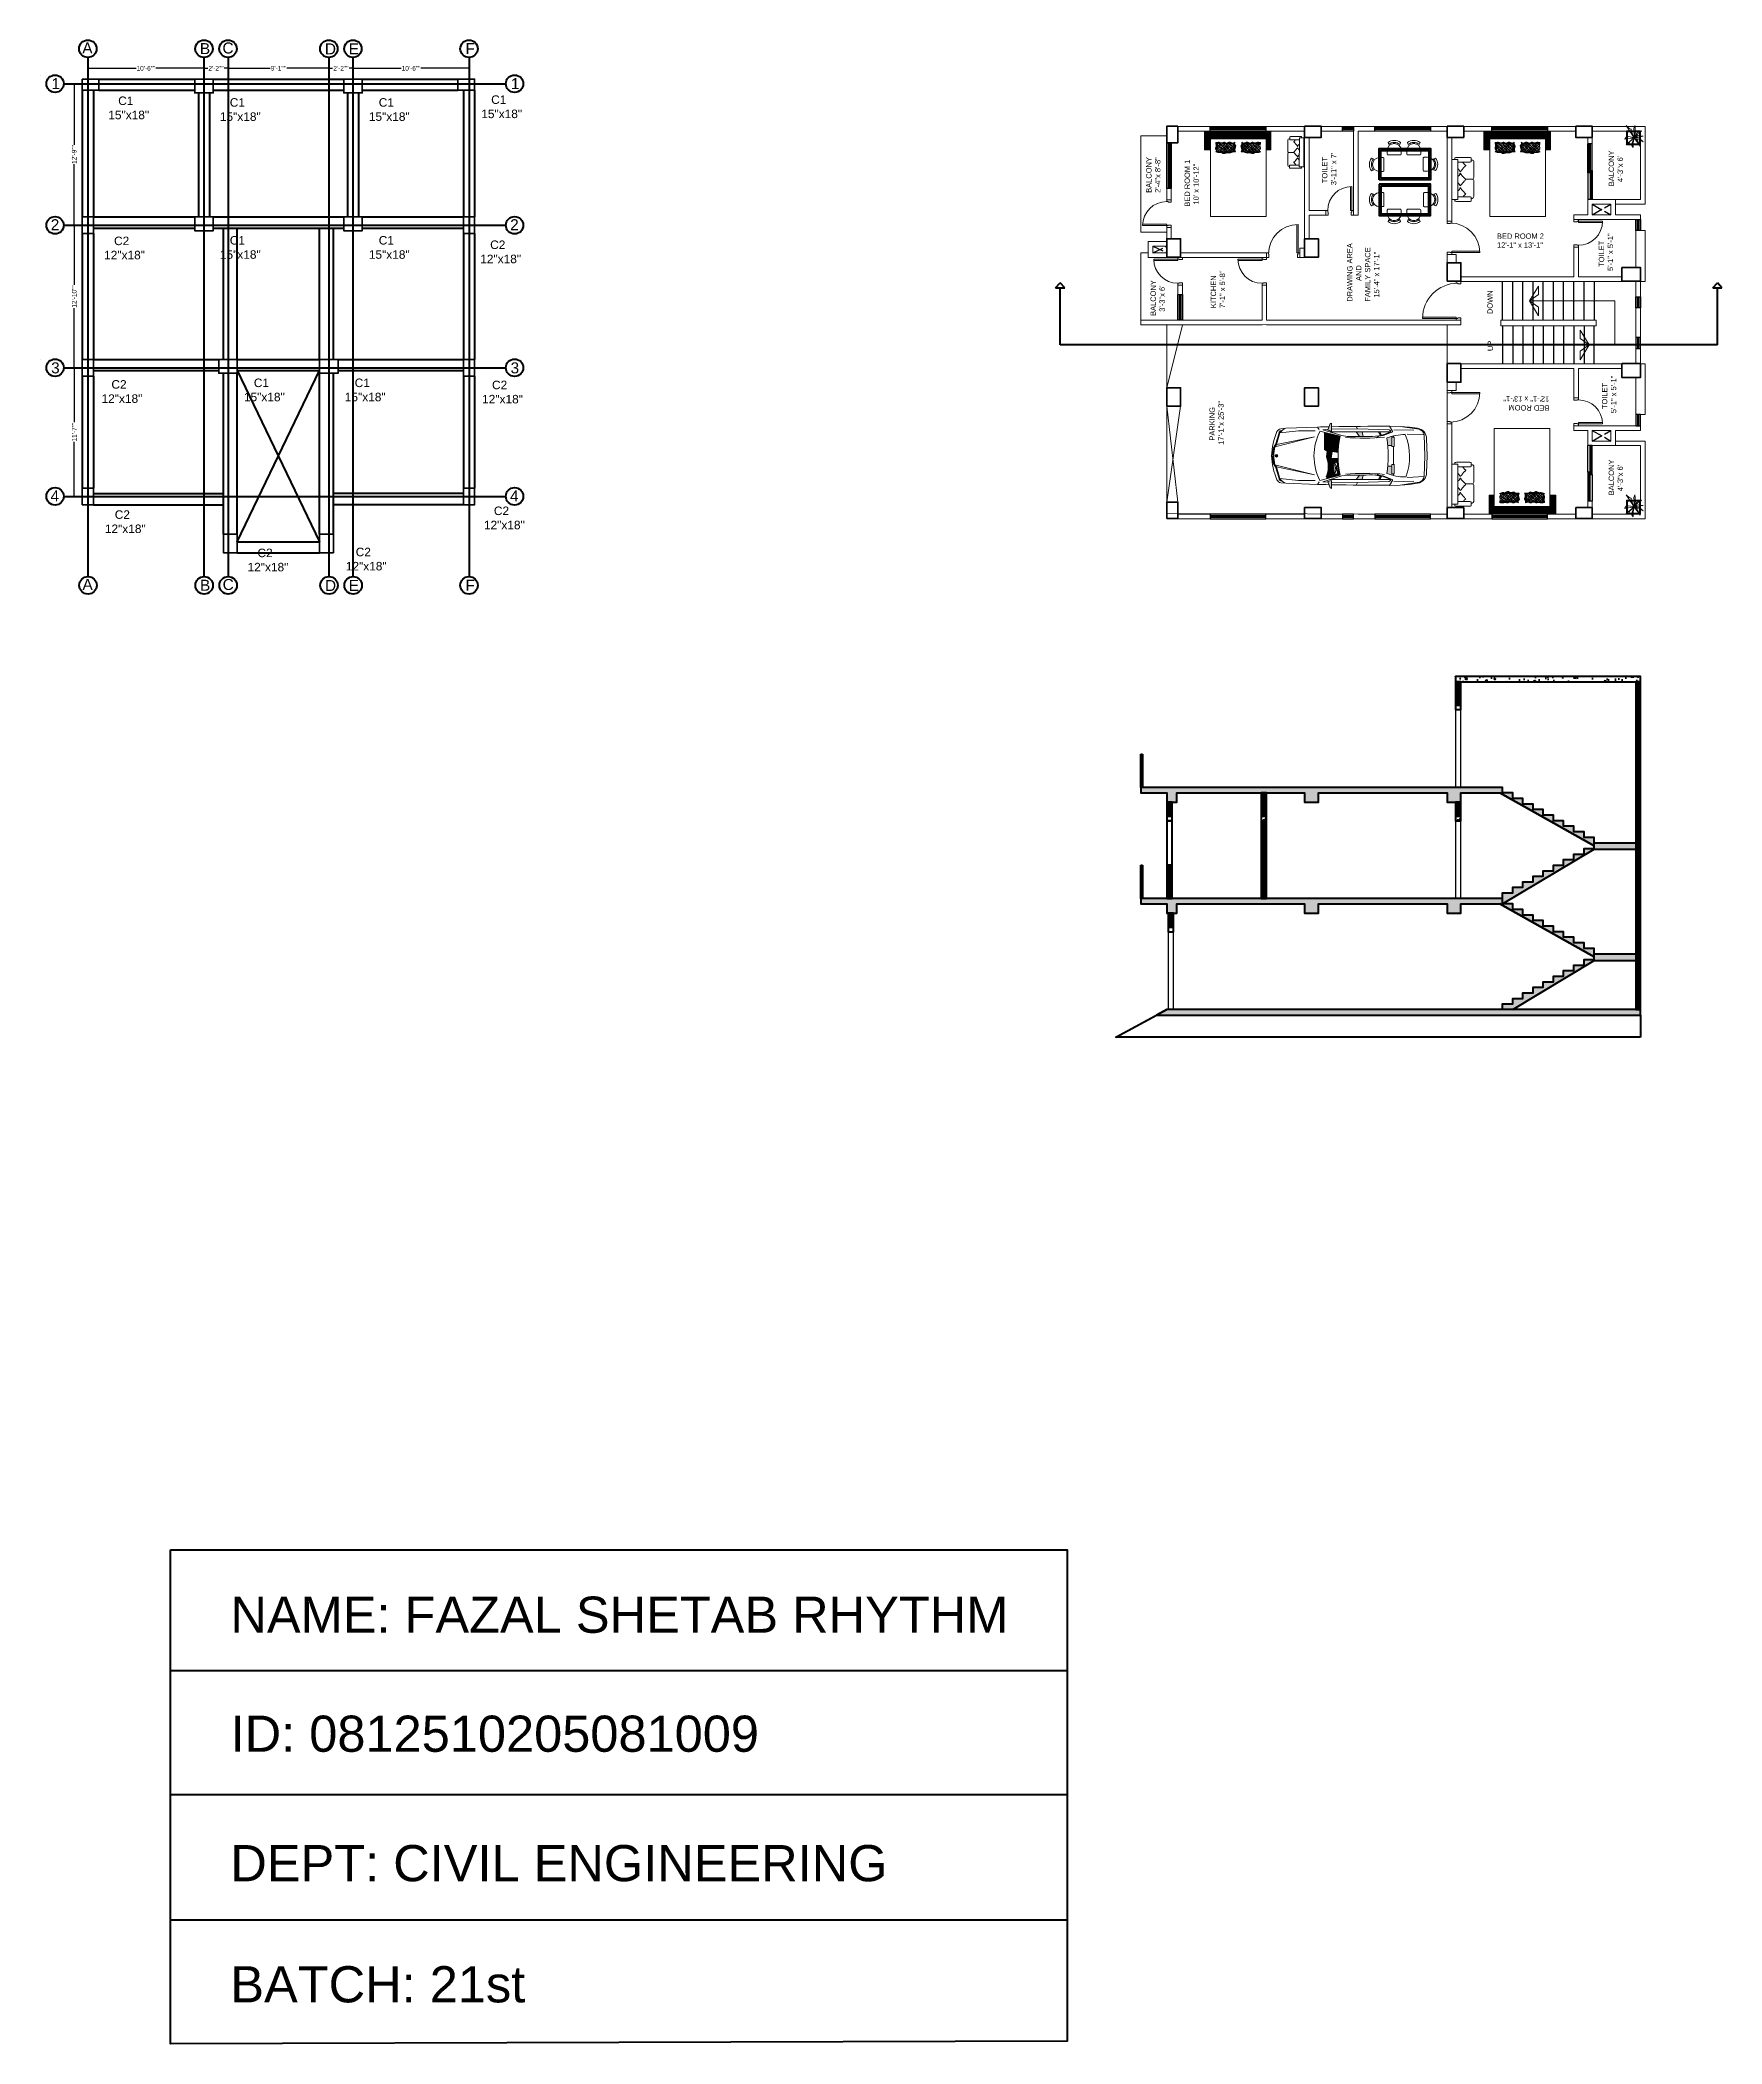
# Model space of a CAD drawing. Header units: inches. Extents: x -6918 to 21732, y -6368 to 1797.
# Drawn here: x 11268 to 13085, y -5456 to -3291 of the extents above; entities that cross this region are included whole.
import ezdxf

# ---------------------------------------------------------------- set-up
doc = ezdxf.new("R2010")
doc.units = ezdxf.units.IN
doc.header["$MEASUREMENT"] = 0
doc.linetypes.add('ACAD_ISO02W100', pattern=[15, 12, -3])
doc.layers.add('A-illustr-CAR', color=7, linetype='Continuous', lineweight=0, true_color=0x005740)
for name, color, linetype, lineweight in [('COLOUMN', 10, 'Continuous', 35), ('DIM', 10, 'Continuous', 18), ('dim-8', 7, 'Continuous', 9), ('Dimensoin', 98, 'Continuous', 9), ('Door', 6, 'Continuous', 15), ('FTOB', 252, 'Continuous', 18), ('funiture', 250, 'Continuous', 9), ('FUR', 251, 'Continuous', 9), ('furniture', 21, 'Continuous', 15), ('LINE', 250, 'Continuous', 15), ('Raling', 1, 'Continuous', 15), ('STAIR', 32, 'Continuous', 25), ('Varanda', 16, 'Continuous', 15), ('WALL', 7, 'Continuous', 20), ('WINDOW', 5, 'Continuous', 25)]:
    doc.layers.add(name, color=color, linetype=linetype, lineweight=lineweight)
for name, color, linetype in [('DOT', 140, 'ACAD_ISO02W100'), ('Roof', 7, 'Continuous'), ('S-DIM', 7, 'Continuous')]:
    doc.layers.add(name, color=color, linetype=linetype)
doc.layers.add('Hatch', color=7, linetype='Continuous', true_color=0xb316da)
doc.styles.add('ARIAL', font='arial.ttf')
doc.styles.get("Standard").update_dxf_attribs({"font": 'arial.ttf'})
doc.dimstyles.new('Column Shedule', dxfattribs={"dimscale": 0, "dimtxt": 5, "dimasz": 1, "dimexe": 0.5, "dimexo": 1, "dimgap": 1, "dimtad": 0, "dimdec": 0, "dimzin": 11, "dimdsep": 46, "dimlunit": 3, "dimtxsty": 'ARIAL', "dimblk": 'ARCHTICK', "dimcen": 0.09375, "dimdle": 0.5, "dimclrd": 5, "dimclre": 7, "dimclrt": 7, "dimadec": 0, "dimazin": 0, "dimtfac": 1, "dimtdec": 0, "dimtix": 1, "dimtofl": 0, "dimtmove": 2, "dimatfit": 3, "dimldrblk": 'ARCHTICK', "dimfxl": 3, "dimtolj": 1, "dimtzin": 3, "dimlwd": -1, "dimlwe": -1, "dimarcsym": 1})
pattern_1 = [(50, (12561.225, -3560.411), (21.5178, -1.88256), [2.25, -24.75]), (355, (12561.225, -3560.41), (-4.16254, 22.56576), [1.8, -19.8]), (100.4514, (12563.018, -3560.568), (17.35527, 20.6832), [1.9122, -21.03426]), (46.1842, (12561.225, -3554.41), (32.01724, -4.9656), [3.375, -37.125]), (96.6356, (12563.893, -3554.825), (28.0399, 29.2236), [2.8683, -31.5514]), (351.184, (12561.225, -3554.41), (28.0399, 29.2236), [2.7, -29.7]), (21, (12564.225, -3555.911), (17.9072, -12.07857), [2.25, -24.75]), (326, (12564.225, -3555.91), (7.29946, 21.7545), [1.8, -19.8]), (71.4514, (12565.718, -3556.917), (25.20667, 9.67593), [1.9122, -21.03426]), (37.5, (12561.225, -3560.411), (0.364796, 9.986816), [0, -19.56, 0, -20.1, 0, -19.875]), (7.5, (12561.225, -3560.411), (7.89209, 11.83235), [0, -11.46, 0, -19.11, 0, -7.575]), (327.5, (12554.535, -3560.411), (16.01467, -0.676646), [0, -7.5, 0, -23.4, 0, -31.05]), (317.5, (12551.535, -3560.411), (17.49559, 3.00315), [0, -9.75, 0, -15.54, 0, -22.05])]
pattern_2 = [(45, (12561.2252, -3560.4109), (-0.8838835, 0.8838835), [])]

msp = doc.modelspace()

# ---------------------------------------------------------------- texts
at = {"layer": 'Raling', "color": 18, "lineweight": 40, "true_color": 0x000000, "attachment_point": 1}
for s, width, gutter_width, insert, char_height in [('A', 40.021, 1, (11303.1, -3291.8), 0.2), ('A', 448.533, 23.7, (11313.4, -3293.5), 11.9), ('A', 40.021, 1, (11428.6, -3291.8), 0.2), ('B', 448.533, 23.7, (11440.5, -3294.2), 11.9), ('C', 448.533, 23.7, (11464.9, -3293.5), 11.9), ('D', 448.533, 23.7, (11575.6, -3294.5), 11.9), ('E', 448.533, 23.7, (11601.3, -3294.4), 11.9), ('A', 40.021, 1, (11715.1, -3291.8), 0.2), ('F', 448.533, 23.7, (11727.6, -3294.2), 11.9), ('A', 40.021, 1, (11267.8, -3329.5), 0.2), ('1', 448.533, 23.7, (11280.2, -3332), 11.9), ('1', 448.533, 23.7, (11776.7, -3332), 11.9), ('   C1^J15"x18"', 348.098, 18.4, (11341.5, -3351.9), 9.201), ('   C1^J15"x18"', 348.098, 18.4, (11462.1, -3353.7), 9.201), ('   C1^J15"x18"', 348.098, 18.4, (11623.1, -3353.7), 9.201), ('   C1^J15"x18"', 348.098, 18.4, (11744.6, -3350.7), 9.201), ('A', 40.021, 1, (11267.8, -3482.4), 0.2), ('A', 40.021, 1, (11267.8, -3482.4), 0.2), ('2', 448.533, 23.7, (11279.3, -3484.5), 11.9), ('2', 448.533, 23.7, (11279.3, -3484.5), 11.9), ('2', 448.533, 23.7, (11775.8, -3484.5), 11.9), ('   C2^J12"x18"', 348.098, 18.4, (11337, -3503.3), 9.201), ('   C1^J15"x18"', 348.098, 18.4, (11462.1, -3502.7), 9.201), ('   C1^J15"x18"', 348.098, 18.4, (11623.1, -3502.7), 9.201), ('   C2^J12"x18"', 348.098, 18.4, (11743.5, -3507.5), 9.201), ('A', 40.021, 1, (11267.8, -3636.4), 0.2), ('A', 40.021, 1, (11267.8, -3636.4), 0.2), ('3', 448.533, 23.7, (11279.7, -3639.2), 11.9), ('3', 448.533, 23.7, (11279.7, -3639.2), 11.9), ('   C2^J12"x18"', 348.098, 18.4, (11334.2, -3658.4), 9.201), ('   C1^J15"x18"', 348.098, 18.4, (11488.1, -3656.7), 9.201), ('   C1^J15"x18"', 348.098, 18.4, (11597.1, -3656.7), 9.201), ('   C2^J12"x18"', 348.098, 18.4, (11745.5, -3659), 9.201), ('3', 448.533, 23.7, (11776.3, -3639.2), 11.9), ('A', 40.021, 1, (11267.8, -3775.4), 0.2), ('A', 40.021, 1, (11267.8, -3775.4), 0.2), ('4', 448.533, 23.7, (11279.1, -3777.6), 11.9), ('4', 448.533, 23.7, (11279.1, -3777.6), 11.9), ('4', 448.533, 23.7, (11775.7, -3777.6), 11.9), ('   C2^J12"x18"', 348.098, 18.4, (11337.8, -3799.1), 9.201), ('   C2^J12"x18"', 348.098, 18.4, (11747.5, -3795), 9.201), ('   C2^J12"x18"', 348.098, 18.4, (11492, -3840.5), 9.201), ('   C2^J12"x18"', 348.098, 18.4, (11598.2, -3839.5), 9.201), ('A', 448.533, 23.7, (11313.6, -3873.3), 11.9), ('A', 40.021, 1, (11428.8, -3871.6), 0.2), ('B', 448.533, 23.7, (11440.6, -3874.1), 11.9), ('C', 448.533, 23.7, (11465.1, -3873.3), 11.9), ('D', 448.533, 23.7, (11575.7, -3874.4), 11.9), ('E', 448.533, 23.7, (11601.4, -3874.3), 11.9), ('A', 40.021, 1, (11715.1, -3871.6), 0.2), ('F', 448.533, 23.7, (11727.6, -3874.1), 11.9), ('A', 40.021, 1, (11429.5, -3883.9), 0.2)]:
    msp.add_mtext_dynamic_manual_height_columns(s, width=width, gutter_width=gutter_width, heights=[0], dxfattribs=dict(at, insert=insert, char_height=char_height))
at = {"layer": 'Raling', "color": 156, "lineweight": 40, "true_color": 0x004b69, "attachment_point": 1}
for s, insert, char_height, rotation in [(' BALCONY^J 2\'-4"x 8\'-8"', (12463.2, -3458.2), 5.781, 90), ('BED ROOM 1^J 10\' x 10\'-12"', (12504.7, -3470.9), 5.781, 90), ('  TOILET^J 3\'-11" x 7\'', (12653.3, -3450), 5.781, 90), (' BALCONY^J   4\'-3"x 6\'', (12963, -3451.1), 5.781, 90), ('   TOILET^J 5\'-1" x {\\C156;\\c6900480;5\'-1"}', (12952.4, -3542.7), 5.781, 90), (' DRAWING AREA^J           AND^J FAMILY SPACE^J   15\'-4" x 17\'-1"', (12680.4, -3575.9), 5.781, 90), (' BALCONY^J   3\'-3"x 6\'', (12467.9, -3591.2), 5.781, 90), ('KITCHEN^J7\'-1" x 5\'-8"', (12533, -3580.6), 5.781, 90), ('DOWN', (12831.9, -3587), 5.78, 90), ('UP', (12832.3, -3627), 5.78, 90), ('   TOILET^J 5\'-1" x {\\C156;\\c6900480;5\'-1"}', (12955.8, -3696.4), 5.781, 90), ('   PARKING^J 17\'-1"x 25\'-3"', (12531.6, -3730.5), 5.781, 90), (' BED ROOM ^J 12\'-1" x 13\'-1"', (12901, -3691.6), 5.781, 179.3408), (' BALCONY^J   4\'-3"x 6\'', (12963, -3785.1), 5.781, 90)]:
    msp.add_mtext_dynamic_manual_height_columns(s, width=81.534, gutter_width=0.723, heights=[0], dxfattribs=dict(at, insert=insert, char_height=char_height, rotation=rotation))
for s, width, gutter_width, heights, insert, char_height in [(' BED ROOM 2^J 12\'-1" x 13\'-1"', 81.534, 0.723, [0], (12840.1, -3499.9), 5.781), ('NAME: FAZAL SHETAB RHYTHM', 914.089, 2.35, [197.1], (11473.5, -4973), 39.107), ('ID: 0812510205081009', 914.089, 2.35, [197.1], (11473.7, -5101.6), 39.107), ('DEPT: CIVIL ENGINEERING', 914.089, 2.35, [197.1], (11473.4, -5241.5), 39.107), ('BATCH: 21st', 914.089, 2.35, [197.1], (11473.4, -5372.4), 39.107)]:
    msp.add_mtext_dynamic_manual_height_columns(s, width=width, gutter_width=gutter_width, heights=heights, dxfattribs=dict(at, insert=insert, char_height=char_height))

# ---------------------------------------------------------------- blocks, each defined once
blk = doc.blocks.new('ADFSDF')
at = {"layer": 'COLOUMN'}
for points in [[(-22327.7, -19135.6), (-22309.7, -19135.6), (-22309.7, -19147.6), (-22327.7, -19147.6)], [(-22206.2, -19135.6), (-22186.2, -19135.6), (-22186.2, -19150.6), (-22206.2, -19150.6)], [(-22045.2, -19135.6), (-22025.2, -19135.6), (-22025.2, -19150.6), (-22045.2, -19150.6)], [(-21921.7, -19135.6), (-21903.7, -19135.6), (-21903.7, -19147.6), (-21921.7, -19147.6)], [(-22315.7, -19284.6), (-22315.7, -19302.6), (-22327.7, -19302.6), (-22327.7, -19284.6)], [(-22206.2, -19284.6), (-22186.2, -19284.6), (-22186.2, -19299.6), (-22206.2, -19299.6)], [(-22045.2, -19284.6), (-22025.2, -19284.6), (-22025.2, -19299.6), (-22045.2, -19299.6)], [(-21903.7, -19284.6), (-21903.7, -19302.6), (-21915.7, -19302.6), (-21915.7, -19284.6)], [(-22315.7, -19438.6), (-22315.7, -19456.6), (-22327.7, -19456.6), (-22327.7, -19438.6)], [(-22180.2, -19438.6), (-22160.2, -19438.6), (-22160.2, -19453.6), (-22180.2, -19453.6)], [(-22071.2, -19438.6), (-22051.2, -19438.6), (-22051.2, -19453.6), (-22071.2, -19453.6)], [(-21903.7, -19438.6), (-21903.7, -19456.6), (-21915.7, -19456.6), (-21915.7, -19438.6)], [(-22315.7, -19577.6), (-22315.7, -19595.6), (-22327.7, -19595.6), (-22327.7, -19577.6)], [(-21903.7, -19577.6), (-21903.7, -19595.6), (-21915.7, -19595.6), (-21915.7, -19577.6)], [(-22160.2, -19627.6), (-22160.2, -19647.6), (-22175.2, -19647.6), (-22175.2, -19627.6)], [(-22056.2, -19627.6), (-22056.2, -19647.6), (-22071.2, -19647.6), (-22071.2, -19627.6)]]:
    blk.add_lwpolyline(points, close=True, dxfattribs=at)
blk = doc.blocks.new('_ArchTick')
at = {"color": 0, "linetype": 'ByBlock', "const_width": 0.15}
blk.add_lwpolyline([(-0.5, -0.5), (0.5, 0.5)], dxfattribs=at)
blk = doc.blocks.new('*D174')
at = {"layer": 'Defpoints', "color": 0, "lineweight": 40, "transparency": 16777216}
for p in [(11319.4, -3321.4), (11444.9, -3321.4), (11444.9, -3321.4)]:
    blk.add_point(p, dxfattribs=at)
at = {"layer": 'S-DIM', "color": 5, "transparency": 16777216}
for p, q in [((11318.9, -3321.4), (11371.6, -3321.4)), ((11445.4, -3321.4), (11392.8, -3321.4))]:
    blk.add_line(p, q, dxfattribs=at)
at = {"layer": 'S-DIM', "color": 7, "transparency": 16777216}
for p, q in [((11319.4, -3320.4), (11319.4, -3320.9)), ((11444.9, -3320.4), (11444.9, -3320.9))]:
    blk.add_line(p, q, dxfattribs=at)
at = {"layer": 'S-DIM', "color": 5, "transparency": 16777216, "rotation": 180}
blk.add_blockref('_ArchTick', (11319.4, -3321.4), dxfattribs=at)
at = {"layer": 'S-DIM', "color": 5, "transparency": 16777216}
blk.add_blockref('_ArchTick', (11444.9, -3321.4), dxfattribs=at)
at = {"layer": 'S-DIM', "color": 7, "lineweight": 40, "transparency": 16777216, "insert": (11382.2, -3321.4), "char_height": 5, "attachment_point": 5, "style": 'ARIAL'}
blk.add_mtext('\\A1;10\'-6""', dxfattribs=at)
blk = doc.blocks.new('*D175')
at = {"layer": 'Defpoints', "color": 0, "lineweight": 40, "transparency": 16777216}
for p in [(11444.9, -3321.4), (11470.9, -3321.4), (11470.9, -3321.4)]:
    blk.add_point(p, dxfattribs=at)
at = {"layer": 'S-DIM', "color": 5, "transparency": 16777216}
for p, q in [((11444.4, -3321.4), (11449, -3321.4)), ((11471.4, -3321.4), (11466.8, -3321.4))]:
    blk.add_line(p, q, dxfattribs=at)
at = {"layer": 'S-DIM', "color": 7, "transparency": 16777216}
for p, q in [((11444.9, -3320.4), (11444.9, -3320.9)), ((11470.9, -3320.4), (11470.9, -3320.9))]:
    blk.add_line(p, q, dxfattribs=at)
at = {"layer": 'S-DIM', "color": 5, "transparency": 16777216, "rotation": 180}
blk.add_blockref('_ArchTick', (11444.9, -3321.4), dxfattribs=at)
at = {"layer": 'S-DIM', "color": 5, "transparency": 16777216}
blk.add_blockref('_ArchTick', (11470.9, -3321.4), dxfattribs=at)
at = {"layer": 'S-DIM', "color": 7, "lineweight": 40, "transparency": 16777216, "insert": (11457.9, -3321.4), "char_height": 5, "attachment_point": 5, "style": 'ARIAL'}
blk.add_mtext('\\A1;2\'-2""', dxfattribs=at)
blk = doc.blocks.new('*D176')
at = {"layer": 'Defpoints', "color": 0, "lineweight": 40, "transparency": 16777216}
for p in [(11470.9, -3321.4), (11579.9, -3321.4), (11579.9, -3321.4)]:
    blk.add_point(p, dxfattribs=at)
at = {"layer": 'S-DIM', "color": 5, "transparency": 16777216}
for p, q in [((11470.4, -3321.4), (11516.5, -3321.4)), ((11580.4, -3321.4), (11534.3, -3321.4))]:
    blk.add_line(p, q, dxfattribs=at)
at = {"layer": 'S-DIM', "color": 7, "transparency": 16777216}
for p, q in [((11470.9, -3320.4), (11470.9, -3320.9)), ((11579.9, -3320.4), (11579.9, -3320.9))]:
    blk.add_line(p, q, dxfattribs=at)
at = {"layer": 'S-DIM', "color": 5, "transparency": 16777216, "rotation": 180}
blk.add_blockref('_ArchTick', (11470.9, -3321.4), dxfattribs=at)
at = {"layer": 'S-DIM', "color": 5, "transparency": 16777216}
blk.add_blockref('_ArchTick', (11579.9, -3321.4), dxfattribs=at)
at = {"layer": 'S-DIM', "color": 7, "lineweight": 40, "transparency": 16777216, "insert": (11525.4, -3321.4), "char_height": 5, "attachment_point": 5, "style": 'ARIAL'}
blk.add_mtext('\\A1;9\'-1""', dxfattribs=at)
blk = doc.blocks.new('*D177')
at = {"layer": 'Defpoints', "color": 0, "lineweight": 40, "transparency": 16777216}
for p in [(11579.9, -3321.4), (11605.9, -3321.4), (11605.9, -3321.4)]:
    blk.add_point(p, dxfattribs=at)
at = {"layer": 'S-DIM', "color": 5, "transparency": 16777216}
for p, q in [((11579.4, -3321.4), (11584, -3321.4)), ((11606.4, -3321.4), (11601.8, -3321.4))]:
    blk.add_line(p, q, dxfattribs=at)
at = {"layer": 'S-DIM', "color": 7, "transparency": 16777216}
for p, q in [((11579.9, -3320.4), (11579.9, -3320.9)), ((11605.9, -3320.4), (11605.9, -3320.9))]:
    blk.add_line(p, q, dxfattribs=at)
at = {"layer": 'S-DIM', "color": 5, "transparency": 16777216, "rotation": 180}
blk.add_blockref('_ArchTick', (11579.9, -3321.4), dxfattribs=at)
at = {"layer": 'S-DIM', "color": 5, "transparency": 16777216}
blk.add_blockref('_ArchTick', (11605.9, -3321.4), dxfattribs=at)
at = {"layer": 'S-DIM', "color": 7, "lineweight": 40, "transparency": 16777216, "insert": (11592.9, -3321.4), "char_height": 5, "attachment_point": 5, "style": 'ARIAL'}
blk.add_mtext('\\A1;2\'-2""', dxfattribs=at)
blk = doc.blocks.new('*D178')
at = {"layer": 'Defpoints', "color": 0, "lineweight": 40, "transparency": 16777216}
for p in [(11605.9, -3321.4), (11731.4, -3321.4), (11731.4, -3321.4)]:
    blk.add_point(p, dxfattribs=at)
at = {"layer": 'S-DIM', "color": 5, "transparency": 16777216}
for p, q in [((11605.4, -3321.4), (11658.1, -3321.4)), ((11731.9, -3321.4), (11679.3, -3321.4))]:
    blk.add_line(p, q, dxfattribs=at)
at = {"layer": 'S-DIM', "color": 7, "transparency": 16777216}
for p, q in [((11605.9, -3320.4), (11605.9, -3320.9)), ((11731.4, -3320.4), (11731.4, -3320.9))]:
    blk.add_line(p, q, dxfattribs=at)
at = {"layer": 'S-DIM', "color": 5, "transparency": 16777216, "rotation": 180}
blk.add_blockref('_ArchTick', (11605.9, -3321.4), dxfattribs=at)
at = {"layer": 'S-DIM', "color": 5, "transparency": 16777216}
blk.add_blockref('_ArchTick', (11731.4, -3321.4), dxfattribs=at)
at = {"layer": 'S-DIM', "color": 7, "lineweight": 40, "transparency": 16777216, "insert": (11668.7, -3321.4), "char_height": 5, "attachment_point": 5, "style": 'ARIAL'}
blk.add_mtext('\\A1;10\'-6""', dxfattribs=at)
blk = doc.blocks.new('*D179')
at = {"layer": 'Defpoints', "color": 0, "lineweight": 40, "transparency": 16777216}
for p in [(11293.5, -3338.1), (11293.5, -3491), (11304.7, -3491)]:
    blk.add_point(p, dxfattribs=at)
at = {"layer": 'S-DIM', "color": 7, "transparency": 16777216}
for p, q in [((11294.5, -3338.1), (11305.2, -3338.1)), ((11294.5, -3491), (11305.2, -3491))]:
    blk.add_line(p, q, dxfattribs=at)
at = {"layer": 'S-DIM', "color": 5, "transparency": 16777216}
for p, q in [((11304.7, -3337.6), (11304.7, -3404)), ((11304.7, -3491.5), (11304.7, -3425.1))]:
    blk.add_line(p, q, dxfattribs=at)
for p, rotation in [((11304.7, -3338.1), 90), ((11304.7, -3491), 270)]:
    blk.add_blockref('_ArchTick', p, dxfattribs=dict(at, rotation=rotation))
at = {"layer": 'S-DIM', "color": 7, "lineweight": 40, "transparency": 16777216, "insert": (11304.7, -3414.5), "char_height": 5, "attachment_point": 5, "rotation": 90, "style": 'ARIAL'}
blk.add_mtext('\\A1;12\'-9""', dxfattribs=at)
blk = doc.blocks.new('*D180')
at = {"layer": 'Defpoints', "color": 0, "lineweight": 40, "transparency": 16777216}
for p in [(11304.7, -3491), (11304.7, -3645), (11304.7, -3645)]:
    blk.add_point(p, dxfattribs=at)
at = {"layer": 'S-DIM', "color": 5, "transparency": 16777216}
for p, q in [((11304.7, -3490.5), (11304.7, -3555.5)), ((11304.7, -3645.5), (11304.7, -3580.5))]:
    blk.add_line(p, q, dxfattribs=at)
at = {"layer": 'S-DIM', "color": 7, "transparency": 16777216}
for p, q in [((11305.7, -3491), (11305.2, -3491)), ((11305.7, -3645), (11305.2, -3645))]:
    blk.add_line(p, q, dxfattribs=at)
at = {"layer": 'S-DIM', "color": 5, "transparency": 16777216}
for p, rotation in [((11304.7, -3491), 90), ((11304.7, -3645), 270)]:
    blk.add_blockref('_ArchTick', p, dxfattribs=dict(at, rotation=rotation))
at = {"layer": 'S-DIM', "color": 7, "lineweight": 40, "transparency": 16777216, "insert": (11304.7, -3568), "char_height": 5, "attachment_point": 5, "rotation": 90, "style": 'ARIAL'}
blk.add_mtext('\\A1;12\'-10""', dxfattribs=at)
blk = doc.blocks.new('*D181')
at = {"layer": 'Defpoints', "color": 0, "lineweight": 40, "transparency": 16777216}
for p in [(11304.7, -3645), (11304.7, -3784), (11304.7, -3784)]:
    blk.add_point(p, dxfattribs=at)
at = {"layer": 'S-DIM', "color": 5, "transparency": 16777216}
for p, q in [((11304.7, -3644.5), (11304.7, -3703.9)), ((11304.7, -3784.5), (11304.7, -3725.1))]:
    blk.add_line(p, q, dxfattribs=at)
at = {"layer": 'S-DIM', "color": 7, "transparency": 16777216}
for p, q in [((11305.7, -3645), (11305.2, -3645)), ((11305.7, -3784), (11305.2, -3784))]:
    blk.add_line(p, q, dxfattribs=at)
at = {"layer": 'S-DIM', "color": 5, "transparency": 16777216}
for p, rotation in [((11304.7, -3645), 90), ((11304.7, -3784), 270)]:
    blk.add_blockref('_ArchTick', p, dxfattribs=dict(at, rotation=rotation))
at = {"layer": 'S-DIM', "color": 7, "lineweight": 40, "transparency": 16777216, "insert": (11304.7, -3714.5), "char_height": 5, "attachment_point": 5, "rotation": 90, "style": 'ARIAL'}
blk.add_mtext('\\A1;11\'-7""', dxfattribs=at)
blk = doc.blocks.new('A$C71373806')
at = {"layer": 'Door'}
for p, q in [((2, 5), (2, 31)), ((3.5, 5), (3.5, 31)), ((0, 5), (0, 0)), ((0, 5), (2, 5)), ((0, 0), (2.5, 0)), ((2, 5), (2, 3.5)), ((2, 5), (3.5, 5)), ((2, 3.5), (2.5, 3.5)), ((2.5, 3.5), (2.5, 0)), ((27.5, 3.5), (27.5, 0)), ((28, 3.5), (27.5, 3.5)), ((30, 0), (27.5, 0)), ((28, 5), (28, 3.5)), ((30, 5), (28, 5)), ((30, 5), (30, 0))]:
    blk.add_line(p, q, dxfattribs=at)
blk.add_arc((2, 5), 26, 0, 90, dxfattribs=at)
blk = doc.blocks.new('M door')
at = {"layer": 'Door'}
for p, q in [((10890.9, 11660.4), (10895.9, 11660.4)), ((10890.9, 11660.4), (10890.9, 11658.4)), ((10890.9, 11658.4), (10892.4, 11658.4)), ((10892.4, 11658.4), (10892.4, 11657.9)), ((10892.4, 11657.9), (10895.9, 11657.9)), ((10895.9, 11660.4), (10895.9, 11657.9)), ((10890.9, 11627.9), (10860.4, 11627.9)), ((10890.9, 11626.4), (10860.4, 11626.4)), ((10890.9, 11626.4), (10890.9, 11627.9)), ((10890.9, 11624.4), (10890.9, 11626.4)), ((10890.9, 11626.4), (10892.4, 11626.4)), ((10890.9, 11624.4), (10895.9, 11624.4)), ((10892.4, 11626.9), (10895.9, 11626.9)), ((10892.4, 11626.4), (10892.4, 11626.9)), ((10895.9, 11624.4), (10895.9, 11626.9))]:
    blk.add_line(p, q, dxfattribs=at)
blk.add_arc((10892.4, 11626.4), 32, 90, 180, dxfattribs=at)
blk = doc.blocks.new('door')
at = {"layer": 'Door'}
for p, q in [((380.5, 5770.2), (375.5, 5770.2)), ((375.5, 5770.2), (375.5, 5767.7)), ((379, 5767.7), (375.5, 5767.7)), ((380.5, 5768.2), (379, 5768.2)), ((379, 5768.2), (379, 5767.7)), ((380.5, 5770.2), (380.5, 5768.2)), ((375.5, 5728.2), (375.5, 5730.7)), ((379, 5730.7), (375.5, 5730.7)), ((380.5, 5728.2), (375.5, 5728.2)), ((379, 5730.2), (379, 5730.7)), ((380.5, 5730.2), (379, 5730.2)), ((380.5, 5731.7), (416.9, 5731.7)), ((380.5, 5730.2), (380.5, 5731.7)), ((380.5, 5730.2), (417, 5730.2)), ((380.5, 5728.2), (380.5, 5730.2))]:
    blk.add_line(p, q, dxfattribs=at)
blk.add_arc((379, 5730.2), 38, 0, 90, dxfattribs=at)
blk = doc.blocks.new('Car_Marcedes')
h = blk.add_hatch(color=256)
h.paths.add_polyline_path([(-107.2, 24), (-108.6, 24), (-110.3, 20.7, 0.006278), (-109.2, 20.5)])
h.paths.add_polyline_path([(-85, 24), (-90.7, 24), (-91.9, 19.4), (-88.2, 19.4)])
h = blk.add_hatch(color=256)
h.paths.add_polyline_path([(-54.9, 21), (-55.4, 23), (-68.7, 19.5, -0.041265), (-66.8, 2.6), (-59.9, 2.7), (-55.5, 2.5, -0.170073)])
edge = h.paths.add_edge_path(flags=16)
edge.add_ellipse((-64, 12.6), major_axis=(0, 6.79), ratio=0.365322, start_angle=169.4802, end_angle=370.5198, ccw=False)
edge.add_ellipse((-64.9, 12.6), major_axis=(0, 6.79), ratio=0.365322, start_angle=349.4802, end_angle=550.5198, ccw=False)
edge = h.paths.add_edge_path(flags=0)
edge.add_ellipse((-64.7, 12.5), major_axis=(0, 1.2), ratio=0.532168, start_angle=154.5895, end_angle=180, ccw=False)
edge.add_ellipse((-64.7, 12.5), major_axis=(0, 1.2), ratio=0.532168, start_angle=25.4105, end_angle=154.5895, ccw=False)
edge.add_ellipse((-64.7, 12.5), major_axis=(0, 1.2), ratio=0.532168, start_angle=0, end_angle=25.4105, ccw=False)
edge.add_ellipse((-64.7, 12.5), major_axis=(0, 1.2), ratio=0.532168, start_angle=180, end_angle=360, ccw=False)
h = blk.add_hatch(color=256)
h.paths.add_polyline_path([(-56.3, -25.7), (-60, -24.8), (-60, -32.8), (-58.8, -32.2)])
h.paths.add_polyline_path([(-58.8, 32.2), (-60, 32.8), (-60, 24.8), (-56.3, 25.7)])
h = blk.add_hatch(color=256)
h.paths.add_polyline_path([(-7.4, 22.9), (-8.3, 22.9), (-4.9, 11.2), (-3.9, 11.2)])
h.paths.add_polyline_path([(-3.9, -11.2), (-4.9, -11.2), (-8.3, -22.9), (-7.4, -22.9)])
h = blk.add_hatch(color=256)
h.paths.add_polyline_path([(-115.5, 17.8, 0.033349), (-122.3, 19.9), (-122.3, 18), (-120.5, 18), (-120.5, 10.3), (-116.5, 10.3, -0.017042)])
h.paths.add_polyline_path([(-116.5, -10.3), (-120.5, -10.3), (-120.5, -18.5), (-122.3, -18.5), (-122.3, -19.9, 0.03299), (-115.6, -17.8, -0.017095)])
for points in [[(-55, 1, -0.013754), (-55.5, 2.5), (-59.9, 2.7), (-60.9, -4.4), (-55.6, -4.6)], [(-53.2, -6.1), (-55.6, -4.6), (-60.9, -4.4), (-66.9, -3.1, -0.039952), (-68.7, -19.5), (-53.2, -23.5)]]:
    blk.add_hatch(color=256).paths.add_polyline_path(points)
h = blk.add_hatch(color=256)
h.paths.add_polyline_path([(-4, 0), (-4.8, 0), (-4.8, 0.8, -0.414214)])
h.paths.add_polyline_path([(-4.8, 0), (-4.8, -0.8, -0.414214), (-5.6, 0)])
h = blk.add_hatch(color=256)
h.paths.add_polyline_path([(-1.8, 8.2), (-2.1, 8.4), (-1.3, 1, 0.264147), (-0.8, 0.7, 0.04647)])
h.paths.add_polyline_path([(-0.8, -0.7, 0.264147), (-1.3, -1), (-2.1, -8.4), (-1.8, -8.2, 0.04647)])
h = blk.add_hatch(color=256)
h.paths.add_polyline_path([(-88.2, -19.4), (-91.9, -19.4), (-90.7, -24), (-85, -24)])
h.paths.add_polyline_path([(-109.2, -20.5, 0.006278), (-110.3, -20.7), (-108.6, -24), (-107.2, -24)])
for p, q in [((-153.7, 0), (-153, 20.9)), ((-136.1, 21.8), (-153, 20.9)), ((-147.9, 26.6), (-128.9, 29.5)), ((-146.4, 27.6), (-138.2, 28.8)), ((-122.6, 26.1), (-142.6, 25.5)), ((-138.2, 28.8), (-128.9, 29.5)), ((-128.9, 29.5), (-118.3, 29.7)), ((-118.3, 29.7), (-121.5, 24.1)), ((-121.5, 24.1), (-111.8, 20.2)), ((-119.3, 24), (-58.4, 24)), ((-119.2, 24.9), (-117.9, 26)), ((-117.9, 26), (-86.3, 27)), ((-111.8, 20.2), (-107.2, 19.6)), ((-110.3, 20.7), (-108.6, 24)), ((-109.2, 20.5), (-107.2, 24)), ((-91.9, 19.4), (-90.7, 24)), ((-88.2, 19.4), (-85, 24)), ((-86.3, 27), (-84.8, 29.5)), ((-86.3, 27), (-60, 26.6)), ((-70.5, 20.3), (-75.7, 19.4)), ((-51.5, 26.1), (-70.5, 20.3)), ((-68.7, 19.5), (-48.5, 24.8)), ((-68.7, 19.5), (-48.5, 24.8)), ((-60, 24.8), (-60, 32.8)), ((-60, 32.8), (-58.8, 32.2)), ((-56.3, 25.7), (-60, 24.8)), ((-58.8, 32.2), (-56.3, 25.7)), ((-56.6, 26.6), (-51.5, 26.1)), ((-54.9, 21), (-55.4, 23)), ((-47.7, 26.3), (-46.1, 28.8)), ((-46.1, 28.8), (-14.4, 27.6)), ((-43.7, 25), (-27.1, 25)), ((-27.1, 25), (-8.3, 22.9)), ((-9.2, 27.1), (-14.4, 27.6)), ((-8.3, 22.9), (-7.4, 22.9)), ((-8.3, 22.9), (-4.9, 11.2)), ((-7.4, 22.9), (-3.9, 11.2)), ((-155.4, 17), (-156, 0)), ((-155.4, -17), (-156, 0)), ((-153.7, 0), (-153, -20.9)), ((-123.2, 8.8), (-120.5, 8.8)), ((-120.5, 18), (-123.1, 18)), ((-123.1, 18), (-123.1, 8.8)), ((-122.3, 19.9), (-122.3, 18)), ((-122.3, 8.8), (-122.3, -9.2)), ((-120.5, 8.8), (-120.5, 18)), ((-120.5, 10.3), (-116.5, 10.3)), ((-107.2, 19.6), (-105.4, 18)), ((-75.7, 19.4), (-94.9, 19.4)), ((-59.9, 2.7), (-66.8, 2.6)), ((-65, 13.6), (-66, 16.7)), ((-65, 11.4), (-66, 8.4)), ((-63.5, 18), (-64.7, 13.7)), ((-63.5, 7), (-64.7, 11.3)), ((-60.9, -4.4), (-59.9, 2.7)), ((-59.9, 2.7), (-55.5, 2.5)), ((-55, 1), (-55.6, -4.6)), ((-4.9, 11.2), (-43, 19.1)), ((-3.2, 9), (-43, 19.1)), ((-4, 0), (-5.6, 0)), ((-4.9, 11.2), (-3.9, 11.2)), ((-4.9, 11.2), (-3.2, 9)), ((-4.8, -0.8), (-4.8, 0.8)), ((-4, 11.3), (-2.4, 9.2)), ((-2.4, 9.2), (-1.6, 1)), ((-2.4, 8.4), (-2.1, 8.4)), ((-2.1, 8.4), (-1.3, 1)), ((-2.1, 8.4), (-1.8, 8.2)), ((-123.2, -18.5), (-120.5, -18.5)), ((-120.5, -9.2), (-123.1, -9.2)), ((-123.1, -9.2), (-123.1, -18.5)), ((-122.3, -18.5), (-122.3, -19.9)), ((-120.5, -18.5), (-120.5, -9.2)), ((-120.5, -10.3), (-116.5, -10.3)), ((-111.8, -20.2), (-107.2, -19.6)), ((-107.2, -19.6), (-105.4, -18)), ((-75.7, -19.4), (-94.9, -19.4)), ((-91.9, -19.4), (-90.7, -24)), ((-88.2, -19.4), (-85, -24)), ((-70.5, -20.3), (-75.7, -19.4)), ((-68.7, -19.5), (-48.5, -24.8)), ((-60.9, -4.4), (-66.9, -3.1)), ((-55.6, -4.6), (-60.9, -4.4)), ((-55.6, -4.6), (-53.2, -6.1)), ((-53.2, -6.1), (-53.2, -23.5)), ((-3.2, -9), (-43, -19.1)), ((-4.9, -11.2), (-43, -19.1)), ((-8.3, -22.9), (-4.9, -11.2)), ((-7.4, -22.9), (-3.9, -11.2)), ((-4.9, -11.2), (-3.2, -9)), ((-4.9, -11.2), (-3.9, -11.2)), ((-4, -11.3), (-2.4, -9.2)), ((-2.4, -9.2), (-1.6, -1)), ((-2.4, -8.4), (-2.1, -8.4)), ((-2.1, -8.4), (-1.3, -1)), ((-2.1, -8.4), (-1.8, -8.2)), ((-136.1, -21.8), (-153, -20.9)), ((-147.9, -26.6), (-128.9, -29.5)), ((-146.4, -27.6), (-138.2, -28.8)), ((-122.6, -26.1), (-142.6, -25.5)), ((-138.2, -28.8), (-128.9, -29.5)), ((-128.9, -29.5), (-118.3, -29.7)), ((-121.5, -24.1), (-111.8, -20.2)), ((-118.3, -29.7), (-121.5, -24.1)), ((-119.3, -24), (-58.4, -24)), ((-119.2, -24.9), (-117.9, -26)), ((-117.9, -26), (-86.3, -27)), ((-110.3, -20.7), (-108.6, -24)), ((-109.2, -20.5), (-107.2, -24)), ((-86.3, -27), (-60, -26.6)), ((-86.3, -27), (-84.8, -29.5)), ((-51.5, -26.1), (-70.5, -20.3)), ((-56.3, -25.7), (-60, -24.8)), ((-60, -24.8), (-60, -32.8)), ((-60, -32.8), (-58.8, -32.2)), ((-58.8, -32.2), (-56.3, -25.7)), ((-56.6, -26.6), (-51.5, -26.1)), ((-47.7, -26.3), (-46.1, -28.8)), ((-46.1, -28.8), (-14.4, -27.6)), ((-43.7, -25), (-27.1, -25)), ((-27.1, -25), (-8.3, -22.9)), ((-9.2, -27.1), (-14.4, -27.6)), ((-8.3, -22.9), (-7.4, -22.9))]:
    blk.add_line(p, q)
for radius in [1.3, 1.3, 0.804]:
    blk.add_circle((-4.8, 0), radius)
for centre, radius, start, end in [((-145, 17.2), 10.4, 97.7438, 181.5042), ((-145.8, 19.7), 7.29, 107.1162, 170.3754), ((-81.4, 0.7), 57.1, 158.7327, 202.6267), ((-134.5, -31.8), 53.1, 69.1471, 89.5394), ((-134.5, -31.8), 53.1, 69.1471, 89.5394), ((-118.9, 24.4), 0.58, 123.3409, 229.165), ((-98.6, 67), 47.8, 244.3268, 274.404), ((-127.8, -3693.6), 3723.3, 88.9579, 89.854), ((-127.8, -3693.6), 3723.3, 88.7428, 88.9198), ((-28.7, 10.8), 28.1, 158.6983, 200.4587), ((-96.4, 0.1), 53.9, 332.5494, 27.2133), ((-17.7, 17), 11.1, 32.2617, 72.7397), ((-11.5, 21.4), 4.43, 19.8548, 82.6303), ((-10.2, 21.8), 5.4, 26.6893, 79.7496), ((-70.7, -3), 70.8, 2.395, 22.5604), ((-6.8, -0.2), 110.2, 170.5568, 189.1766), ((-91.9, 249.5), 231.8, 264.6695, 274.4361), ((-170.5, -0.1), 103.7, 349.166, 10.8908), ((-70.7, 3), 70.8, 337.4396, 357.605), ((-50.4, -1.1), 48.2, 1.2611, 12.0001), ((-50.4, 1.1), 48.2, 347.9999, 358.7389), ((-41.5, -0.9), 40.7, 1.929, 12.9485), ((-0.8, 1.3), 0.848, 199.5785, 269.161), ((-0.8, 1.3), 0.618, 208.3681, 268.4728), ((-145, -17.2), 10.4, 178.4958, 262.2562), ((-134.5, 31.8), 53.1, 270.4606, 290.8529), ((-98.6, -67), 47.8, 85.596, 115.6732), ((-91.9, -249.5), 231.8, 85.5639, 95.3305), ((-41.5, 0.9), 40.7, 347.0515, 358.071), ((-0.8, -1.3), 0.848, 90.839, 160.4215), ((-0.8, -1.3), 0.618, 91.5272, 151.6319), ((-145.8, -19.7), 7.29, 189.6246, 252.8838), ((-118.9, -24.4), 0.58, 130.835, 236.6591), ((-127.8, 3693.6), 3723.3, 270.146, 271.0421), ((-127.8, 3693.6), 3723.3, 271.0802, 271.2572), ((-17.7, -17), 11.1, 287.2603, 327.7383), ((-11.5, -21.4), 4.43, 277.3697, 340.1452), ((-10.2, -21.8), 5.4, 280.2504, 333.3107)]:
    blk.add_arc(centre, radius, start, end)
for centre, major_axis, ratio in [((-64.9, 12.6), (0, 6.79), 0.365322), ((-64, 12.6), (0, 6.79), 0.365322), ((-64.7, 12.5), (0, 1.2), 0.532168)]:
    blk.add_ellipse(centre, major_axis=major_axis, ratio=ratio)
blk = doc.blocks.new('A$C33DE3946')
at = {"layer": 'funiture', "linetype": 'ByBlock', "ltscale": 50}
h = blk.add_hatch(color=146, dxfattribs=at)
edge = h.paths.add_edge_path()
edge.add_spline(control_points=[(26.1, 44.9), (25.3, 45.3), (23.1, 46.4), (19.7, 43.9), (18.1, 46.2), (16.9, 46), (15.7, 45.8)], knot_values=[0, 0, 0, 0, 2.535089, 7.417238, 7.565084, 10.641303, 10.641303, 10.641303, 10.641303], degree=3, periodic=0)
edge.add_spline(control_points=[(15.7, 45.8), (16.1, 46.5), (17.2, 48.3), (14.7, 51.4), (17.5, 54.6), (15.1, 57.3), (16.6, 59.5), (15.5, 62.4), (15.8, 64.7), (16, 66.3)], knot_values=[0, 0, 0, 0, 2.365898, 5.877054, 9.315251, 12.442743, 14.040477, 16.397017, 21.143287, 21.143287, 21.143287, 21.143287], degree=3, periodic=0)
edge.add_spline(control_points=[(16, 66.3), (16.9, 66.4), (18.1, 66.5), (20.1, 65.4), (22.5, 67.8), (24.5, 64.7), (25.5, 65.9), (25.9, 66.4)], knot_values=[0, 0, 0, 0, 2.808231, 3.268551, 6.873507, 9.111892, 10.726097, 10.726097, 10.726097, 10.726097], degree=3, periodic=0)
edge.add_spline(control_points=[(25.9, 66.4), (26.6, 64.8), (27.3, 63.1), (26.3, 60.2), (29.5, 57.4), (26.1, 53.9), (28, 51.2), (26.1, 48.7), (26.1, 46.4), (26.1, 44.9)], knot_values=[0, 0, 0, 0, 4.610529, 5.374615, 9.016949, 13.930416, 15.45398, 17.711327, 22.172351, 22.172351, 22.172351, 22.172351], degree=3, periodic=0)
edge = h.paths.add_edge_path(flags=16)
edge.add_spline(control_points=[(18.1, 47.2), (19.3, 47), (21.5, 46.5), (23.7, 47), (24.8, 47.2)], knot_values=[0, 0, 0, 0, 3.429086, 6.69861, 6.69861, 6.69861, 6.69861], degree=3, periodic=0)
edge.add_ellipse((24.8, 48.2), major_axis=(0.708, 0.708), ratio=1, start_angle=225.0292, end_angle=312.4047)
edge.add_spline(control_points=[(25.8, 48.2), (25.9, 49.4), (26.1, 51.5), (25.4, 54.9), (26.3, 58.9), (26, 62.1), (25.8, 64)], knot_values=[0, 0, 0, 0, 3.808144, 6.257194, 10.21247, 15.843289, 15.843289, 15.843289, 15.843289], degree=3, periodic=0)
edge.add_ellipse((24.8, 64), major_axis=(0.707, 0.707), ratio=1, start_angle=315.4095, end_angle=405)
edge.add_spline(control_points=[(24.8, 65), (24.3, 65.2), (23.3, 65.6), (21, 65), (19.3, 65), (18.1, 65)], knot_values=[0, 0, 0, 0, 1.462449, 3.329855, 6.731129, 6.731129, 6.731129, 6.731129], degree=3, periodic=0)
edge.add_ellipse((18.1, 64), major_axis=(-0.707, 0.707), ratio=1, start_angle=-45, end_angle=45)
edge.add_spline(control_points=[(17.1, 64), (17, 62.1), (16.6, 58.9), (17.5, 54.9), (16.8, 51.5), (17, 49.4), (17.1, 48.2)], knot_values=[0, 0, 0, 0, 5.630819, 9.586095, 12.035145, 15.843289, 15.843289, 15.843289, 15.843289], degree=3, periodic=0)
edge.add_ellipse((18.1, 48.2), major_axis=(0.707, 0.707), ratio=1, start_angle=137.5277, end_angle=225)
h = blk.add_hatch(color=146, dxfattribs=at)
edge = h.paths.add_edge_path()
edge.add_spline(control_points=[(25.9, 17.6), (25.5, 18.1), (24.5, 19.3), (22.5, 16.2), (20.1, 18.6), (18.1, 17.5), (16.9, 17.6), (16, 17.7)], knot_values=[0, 0, 0, 0, 1.614205, 3.85259, 7.457546, 7.917867, 10.726097, 10.726097, 10.726097, 10.726097], degree=3, periodic=0)
edge.add_spline(control_points=[(16, 17.7), (15.8, 19.3), (15.5, 21.6), (16.6, 24.5), (15.1, 26.7), (17.5, 29.4), (14.7, 32.6), (17.2, 35.7), (16.1, 37.5), (15.7, 38.2)], knot_values=[0, 0, 0, 0, 4.74627, 7.10281, 8.700544, 11.828036, 15.266233, 18.777389, 21.143287, 21.143287, 21.143287, 21.143287], degree=3, periodic=0)
edge.add_spline(control_points=[(15.7, 38.2), (16.9, 38), (18.1, 37.8), (19.7, 40.1), (23.1, 37.6), (25.3, 38.7), (26.1, 39.1)], knot_values=[0, 0, 0, 0, 3.076219, 3.224065, 8.106215, 10.641303, 10.641303, 10.641303, 10.641303], degree=3, periodic=0)
edge.add_spline(control_points=[(26.1, 39.1), (26.1, 37.6), (26.1, 35.3), (28, 32.8), (26.1, 30.1), (29.5, 26.6), (26.3, 23.8), (27.3, 20.9), (26.6, 19.2), (25.9, 17.6)], knot_values=[0, 0, 0, 0, 4.461025, 6.718371, 8.241935, 13.155403, 16.797737, 17.561823, 22.172351, 22.172351, 22.172351, 22.172351], degree=3, periodic=0)
edge = h.paths.add_edge_path(flags=16)
edge.add_spline(control_points=[(24.8, 36.8), (23.7, 37), (21.5, 37.5), (19.3, 37), (18.1, 36.8)], knot_values=[0, 0, 0, 0, 3.269523, 6.69861, 6.69861, 6.69861, 6.69861], degree=3, periodic=0)
edge.add_ellipse((18.1, 35.8), major_axis=(-0.707, 0.707), ratio=1, start_angle=-45, end_angle=42.4723)
edge.add_spline(control_points=[(17.1, 35.8), (17, 34.6), (16.8, 32.5), (17.5, 29.1), (16.6, 25.1), (17, 21.9), (17.1, 20)], knot_values=[0, 0, 0, 0, 3.808144, 6.257194, 10.21247, 15.843289, 15.843289, 15.843289, 15.843289], degree=3, periodic=0)
edge.add_ellipse((18.1, 20), major_axis=(0.707, 0.707), ratio=1, start_angle=135, end_angle=225)
edge.add_spline(control_points=[(18.1, 19), (19.3, 19), (21, 19), (23.3, 18.4), (24.3, 18.8), (24.8, 19)], knot_values=[0, 0, 0, 0, 3.401273, 5.26868, 6.731129, 6.731129, 6.731129, 6.731129], degree=3, periodic=0)
edge.add_ellipse((24.8, 20), major_axis=(-0.707, 0.707), ratio=1, start_angle=135, end_angle=224.5905)
edge.add_spline(control_points=[(25.8, 20), (26, 21.9), (26.3, 25.1), (25.4, 29.1), (26.1, 32.5), (25.9, 34.6), (25.8, 35.8)], knot_values=[0, 0, 0, 0, 5.630819, 9.586095, 12.035145, 15.843289, 15.843289, 15.843289, 15.843289], degree=3, periodic=0)
edge.add_ellipse((24.8, 35.8), major_axis=(-0.708, 0.708), ratio=1, start_angle=227.5953, end_angle=314.9708)
at = {"layer": 'funiture', "color": 146, "linetype": 'ByBlock', "lineweight": 9, "ltscale": 50}
for p, q in [((9.6, 77.3), (3.6, 77.3)), ((3.6, 77.3), (3.6, 71.3)), ((9.6, 71.3), (3.6, 71.3)), ((3.6, 71.3), (3.6, 65.3)), ((9.6, 70.3), (3.6, 70.3)), ((9.6, 69.3), (3.6, 69.3)), ((9.6, 68.3), (3.6, 68.3)), ((9.6, 67.3), (3.6, 67.3)), ((9.6, 66.3), (3.6, 66.3)), ((3.6, 65.3), (3.6, 59.3)), ((9.6, 65.3), (3.6, 65.3)), ((4.6, 77.3), (4.6, 71.3)), ((4.6, 65.3), (4.6, 59.3)), ((5.6, 77.3), (5.6, 71.3)), ((5.6, 65.3), (5.6, 59.3)), ((6.6, 77.3), (6.6, 71.3)), ((6.6, 65.3), (6.6, 59.3)), ((7.6, 77.3), (7.6, 71.3)), ((7.6, 65.3), (7.6, 59.3)), ((8.6, 77.3), (8.6, 71.3)), ((8.6, 65.3), (8.6, 59.3)), ((15.6, 77.3), (9.6, 77.3)), ((9.6, 77.3), (9.6, 71.3)), ((15.6, 76.3), (9.6, 76.3)), ((15.6, 75.3), (9.6, 75.3)), ((15.6, 74.3), (9.6, 74.3)), ((15.6, 73.3), (9.6, 73.3)), ((15.6, 72.3), (9.6, 72.3)), ((12, 71.3), (9.6, 71.3)), ((9.6, 71.3), (9.6, 65.3)), ((9.6, 65.3), (9.6, 59.3)), ((12, 65.3), (9.6, 65.3)), ((10.6, 71.3), (10.6, 65.3)), ((11.6, 71.3), (11.6, 65.3)), ((21.6, 77.3), (15.6, 77.3)), ((15.6, 77.3), (15.6, 72)), ((16.6, 77.3), (16.6, 72)), ((17.6, 77.3), (17.6, 72)), ((18.6, 77.3), (18.6, 72)), ((19.6, 77.3), (19.6, 72)), ((20.6, 77.3), (20.6, 72)), ((24, 77.3), (21.6, 77.3)), ((21.6, 77.3), (21.6, 72)), ((24, 76.3), (21.6, 76.3)), ((24, 75.3), (21.6, 75.3)), ((24, 74.3), (21.6, 74.3)), ((24, 73.3), (21.6, 73.3)), ((24, 72.3), (21.6, 72.3)), ((24, 72), (24, 77.3)), ((9.6, 59.3), (3.6, 59.3)), ((3.6, 59.3), (3.6, 53.3)), ((9.6, 58.3), (3.6, 58.3)), ((9.6, 57.3), (3.6, 57.3)), ((9.6, 56.3), (3.6, 56.3)), ((9.6, 55.3), (3.6, 55.3)), ((9.6, 54.3), (3.6, 54.3)), ((9.6, 53.3), (3.6, 53.3)), ((3.6, 53.3), (3.6, 47.3)), ((9.6, 47.3), (3.6, 47.3)), ((3.6, 47.3), (3.6, 41.3)), ((9.6, 46.3), (3.6, 46.3)), ((9.6, 45.3), (3.6, 45.3)), ((9.6, 44.3), (3.6, 44.3)), ((4.6, 53.3), (4.6, 47.3)), ((5.6, 53.3), (5.6, 47.3)), ((6.6, 53.3), (6.6, 47.3)), ((7.6, 53.3), (7.6, 47.3)), ((8.6, 53.3), (8.6, 47.3)), ((12, 64.3), (9.6, 64.3)), ((12, 63.3), (9.6, 63.3)), ((12, 62.3), (9.6, 62.3)), ((12, 61.3), (9.6, 61.3)), ((12, 60.3), (9.6, 60.3)), ((12, 59.3), (9.6, 59.3)), ((9.6, 59.3), (9.6, 53.3)), ((12, 53.3), (9.6, 53.3)), ((9.6, 53.3), (9.6, 47.3)), ((12, 52.3), (9.6, 52.3)), ((12, 51.3), (9.6, 51.3)), ((12, 50.3), (9.6, 50.3)), ((12, 49.3), (9.6, 49.3)), ((12, 48.3), (9.6, 48.3)), ((12, 47.3), (9.6, 47.3)), ((9.6, 47.3), (9.6, 41.3)), ((10.6, 59.3), (10.6, 53.3)), ((10.6, 47.3), (10.6, 41.3)), ((11.6, 59.3), (11.6, 53.3)), ((11.6, 47.3), (11.6, 41.3)), ((9.6, 43.3), (3.6, 43.3)), ((9.6, 42.3), (3.6, 42.3)), ((9.6, 41.3), (3.6, 41.3)), ((3.6, 41.3), (3.6, 35.3)), ((9.6, 35.3), (3.6, 35.3)), ((3.6, 35.3), (3.6, 29.3)), ((9.6, 34.3), (3.6, 34.3)), ((9.6, 33.3), (3.6, 33.3)), ((9.6, 32.3), (3.6, 32.3)), ((9.6, 31.3), (3.6, 31.3)), ((9.6, 30.3), (3.6, 30.3)), ((9.6, 29.3), (3.6, 29.3)), ((3.6, 29.3), (3.6, 23.3)), ((9.6, 23.3), (3.6, 23.3)), ((3.6, 23.3), (3.6, 17.3)), ((9.6, 22.3), (3.6, 22.3)), ((4.6, 41.3), (4.6, 35.3)), ((4.6, 29.3), (4.6, 23.3)), ((5.6, 41.3), (5.6, 35.3)), ((5.6, 29.3), (5.6, 23.3)), ((6.6, 41.3), (6.6, 35.3)), ((6.6, 29.3), (6.6, 23.3)), ((7.6, 41.3), (7.6, 35.3)), ((7.6, 29.3), (7.6, 23.3)), ((8.6, 41.3), (8.6, 35.3)), ((8.6, 29.3), (8.6, 23.3)), ((12, 41.3), (9.6, 41.3)), ((9.6, 41.3), (9.6, 35.3)), ((12, 40.3), (9.6, 40.3)), ((12, 39.3), (9.6, 39.3)), ((12, 38.3), (9.6, 38.3)), ((12, 37.3), (9.6, 37.3)), ((12, 36.3), (9.6, 36.3)), ((12, 35.3), (9.6, 35.3)), ((9.6, 35.3), (9.6, 29.3)), ((12, 29.3), (9.6, 29.3)), ((9.6, 29.3), (9.6, 23.3)), ((12, 28.3), (9.6, 28.3)), ((12, 27.3), (9.6, 27.3)), ((12, 26.3), (9.6, 26.3)), ((12, 25.3), (9.6, 25.3)), ((12, 24.3), (9.6, 24.3)), ((12, 23.3), (9.6, 23.3)), ((9.6, 23.3), (9.6, 17.3)), ((10.6, 35.3), (10.6, 29.3)), ((10.6, 23.3), (10.6, 17.3)), ((11.6, 35.3), (11.6, 29.3)), ((11.6, 23.3), (11.6, 17.3)), ((9.6, 21.3), (3.6, 21.3)), ((9.6, 20.3), (3.6, 20.3)), ((9.6, 19.3), (3.6, 19.3)), ((9.6, 18.3), (3.6, 18.3)), ((9.6, 17.3), (3.6, 17.3)), ((3.6, 17.3), (3.6, 11.3)), ((9.6, 11.3), (3.6, 11.3)), ((3.6, 11.3), (3.6, 5.3)), ((9.6, 10.3), (3.6, 10.3)), ((9.6, 9.3), (3.6, 9.3)), ((9.6, 8.3), (3.6, 8.3)), ((9.6, 7.3), (3.6, 7.3)), ((9.6, 6.3), (3.6, 6.3)), ((9.6, 5.3), (3.6, 5.3)), ((4.6, 17.3), (4.6, 11.3)), ((5.6, 17.3), (5.6, 11.3)), ((6.6, 17.3), (6.6, 11.3)), ((7.6, 17.3), (7.6, 11.3)), ((8.6, 17.3), (8.6, 11.3)), ((12, 17.3), (9.6, 17.3)), ((9.6, 17.3), (9.6, 11.3)), ((12, 16.3), (9.6, 16.3)), ((12, 15.3), (9.6, 15.3)), ((12, 14.3), (9.6, 14.3)), ((12, 13.3), (9.6, 13.3)), ((12, 12.3), (9.6, 12.3)), ((15.6, 11.3), (9.6, 11.3)), ((9.6, 11.3), (9.6, 5.3)), ((15.6, 5.3), (9.6, 5.3)), ((10.6, 11.3), (10.6, 5.3)), ((11.6, 11.3), (11.6, 5.3)), ((12.6, 11.3), (12.6, 5.3)), ((13.6, 11.3), (13.6, 5.3)), ((14.6, 11.3), (14.6, 5.3)), ((15.6, 12), (15.6, 11.3)), ((21.6, 11.3), (15.6, 11.3)), ((15.6, 11.3), (15.6, 5.3)), ((21.6, 10.3), (15.6, 10.3)), ((21.6, 9.3), (15.6, 9.3)), ((21.6, 8.3), (15.6, 8.3)), ((21.6, 7.3), (15.6, 7.3)), ((21.6, 6.3), (15.6, 6.3)), ((21.6, 5.3), (15.6, 5.3)), ((16.6, 12), (16.6, 11.3)), ((17.6, 12), (17.6, 11.3)), ((18.6, 12), (18.6, 11.3)), ((19.6, 12), (19.6, 11.3)), ((20.6, 12), (20.6, 11.3)), ((21.6, 12), (21.6, 11.3)), ((24, 11.3), (21.6, 11.3)), ((21.6, 11.3), (21.6, 5.3)), ((24, 5.3), (21.6, 5.3)), ((22.6, 11.3), (22.6, 5.3)), ((23.6, 11.3), (23.6, 5.3)), ((24, 5.3), (24, 12))]:
    blk.add_line(p, q, dxfattribs=at)
at = {"layer": 'funiture', "color": 146, "ltscale": 20}
for p, q in [((12, 12), (12, 72)), ((12, 72), (96, 72)), ((96, 72), (96, 12)), ((96, 12), (12, 12))]:
    blk.add_line(p, q, dxfattribs=at)
at = {"layer": 'funiture', "color": 146, "linetype": 'ByBlock', "ltscale": 50}
for p, q in [((21.2, 65.1), (16.9, 60.8)), ((24.6, 65), (17, 57.4)), ((23.2, 65.4), (22.3, 64.5)), ((17.5, 63.2), (17, 62.7)), ((17.9, 60.1), (17, 59.2)), ((26, 59.4), (17, 50.3)), ((17.5, 52.6), (17, 52.1)), ((17.9, 49.5), (17.1, 48.7)), ((25.9, 62.8), (17.3, 54.1)), ((18.3, 57), (17.5, 56.1)), ((25.7, 55.5), (17.6, 47.4)), ((18.8, 64.5), (17.9, 63.6)), ((18.8, 53.9), (17.9, 53)), ((19.2, 61.4), (18.3, 60.5)), ((19.2, 50.8), (18.3, 49.9)), ((19.7, 58.3), (18.8, 57.4)), ((19.7, 47.7), (19, 47)), ((20.1, 55.2), (19.2, 54.3)), ((20.6, 62.7), (19.7, 61.8)), ((20.6, 52.1), (19.7, 51.2)), ((21, 59.6), (20.1, 58.7)), ((21, 49), (20.1, 48.1)), ((25.9, 52.2), (20.5, 46.8)), ((21.4, 56.5), (20.6, 55.7)), ((21.9, 64.1), (21, 63.2)), ((21.9, 53.4), (21, 52.6)), ((22.3, 61), (21.4, 60.1)), ((22.3, 50.4), (21.4, 49.5)), ((22.8, 57.9), (21.9, 57)), ((23.2, 54.8), (22.3, 53.9)), ((22.8, 47.3), (22.3, 46.8)), ((23.7, 62.3), (22.8, 61.4)), ((23.7, 51.7), (22.8, 50.8)), ((24.1, 59.2), (23.2, 58.3)), ((24.1, 48.6), (23.2, 47.7)), ((24.5, 56.1), (23.7, 55.2)), ((25, 63.6), (24.1, 62.7)), ((25, 53), (24.1, 52.1)), ((25.8, 48.5), (24.4, 47.1)), ((25.4, 60.5), (24.5, 59.6)), ((25.4, 49.9), (24.5, 49)), ((25.9, 57.4), (25, 56.5)), ((25.7, 64.3), (25.4, 64.1)), ((25.7, 53.7), (25.4, 53.4)), ((26, 61.1), (25.9, 61)), ((26, 50.5), (25.9, 50.4)), ((21.6, 37.3), (16.9, 32.6)), ((25.9, 34.5), (16.9, 25.5)), ((17, 23.8), (16.9, 23.7)), ((17, 34.4), (17, 34.4)), ((25.8, 30.8), (17, 22)), ((17.5, 31.3), (17.1, 31)), ((17.9, 28.3), (17.2, 27.5)), ((24.7, 36.8), (17.3, 29.4)), ((18.3, 35.8), (17.5, 34.9)), ((18.3, 25.2), (17.5, 24.3)), ((25.8, 27.3), (17.7, 19.2)), ((18.8, 32.7), (17.9, 31.8)), ((18.8, 22.1), (17.9, 21.2)), ((19.2, 29.6), (18.3, 28.7)), ((19.7, 37.1), (18.8, 36.2)), ((19.7, 26.5), (18.8, 25.6)), ((20.1, 34), (19.2, 33.1)), ((20.1, 23.4), (19.2, 22.5)), ((20.6, 30.9), (19.7, 30)), ((21, 27.8), (20.1, 26.9)), ((21.4, 35.3), (20.6, 34.4)), ((21.4, 24.7), (20.6, 23.8)), ((26, 24), (20.9, 18.9)), ((21.9, 32.2), (21, 31.3)), ((22.3, 29.1), (21.4, 28.3)), ((22.8, 36.7), (21.9, 35.8)), ((22.8, 26), (21.9, 25.2)), ((23.2, 33.6), (22.3, 32.7)), ((23.2, 23), (22.3, 22.1)), ((23.7, 30.5), (22.8, 29.6)), ((23.2, 37.1), (23.2, 37.1)), ((24.1, 27.4), (23.2, 26.5)), ((24.5, 34.9), (23.7, 34)), ((24.5, 24.3), (23.7, 23.4)), ((25, 31.8), (24.1, 30.9)), ((25.4, 28.7), (24.5, 27.8)), ((25.7, 36.1), (25, 35.3)), ((25.9, 25.6), (25, 24.7)), ((26, 32.8), (25.4, 32.2)), ((26, 22.2), (25.4, 21.6)), ((17.5, 20.7), (17.1, 20.4)), ((20.6, 20.3), (19.7, 19.4)), ((21.9, 21.6), (21, 20.7)), ((23.7, 19.9), (22.8, 19)), ((25, 21.2), (24.1, 20.3)), ((25.8, 20.2), (24.5, 18.9))]:
    blk.add_line(p, q, dxfattribs=at)
for centre, start, end in [((18.1, 64), 90, 180), ((24.8, 64), 0, 90), ((24.8, 48.2), 270.0292, 357.4047), ((24.8, 35.8), 2.5953, 89.9708), ((18.1, 20), 180, 270), ((24.8, 20), 270, 0)]:
    blk.add_arc(centre, 1, start, end, dxfattribs=at)
at = {"layer": 'funiture', "color": 146, "linetype": 'ByBlock', "lineweight": 0, "ltscale": 50}
for centre, start, end in [((18.1, 48.2), 182.5277, 270), ((18.1, 35.8), 90, 177.4723)]:
    blk.add_arc(centre, 1, start, end, dxfattribs=at)
at = {"layer": 'funiture', "color": 146, "linetype": 'ByBlock', "ltscale": 50}
for points, knots in [([(16, 66.3), (15.8, 64.7), (15.5, 62.4), (16.6, 59.5), (15.1, 57.3), (17.5, 54.6), (14.7, 51.4), (17.2, 48.3), (16.1, 46.5), (15.7, 45.8)], [0, 0, 0, 0, 4.74627, 7.10281, 8.700544, 11.828036, 15.266233, 18.777389, 21.143287, 21.143287, 21.143287, 21.143287]), ([(25.9, 66.4), (26.6, 64.8), (27.3, 63.1), (26.3, 60.2), (29.5, 57.4), (26.1, 53.9), (28, 51.2), (26.1, 48.7), (26.1, 46.4), (26.1, 44.9)], [0, 0, 0, 0, 4.610529, 5.374615, 9.016949, 13.930416, 15.45398, 17.711327, 22.172351, 22.172351, 22.172351, 22.172351]), ([(15.7, 45.8), (16.9, 46), (18.1, 46.2), (19.7, 43.9), (23.1, 46.4), (25.3, 45.3), (26.1, 44.9)], [0, 0, 0, 0, 3.076219, 3.224065, 8.106215, 10.641303, 10.641303, 10.641303, 10.641303]), ([(17.1, 64), (17, 62.1), (16.6, 58.9), (17.5, 54.9), (16.8, 51.5), (17, 49.4), (17.1, 48.2)], [0, 0, 0, 0, 5.630819, 9.586095, 12.035145, 15.843289, 15.843289, 15.843289, 15.843289]), ([(18.1, 47.2), (19.3, 47), (21.5, 46.5), (23.7, 47), (24.8, 47.2)], [0, 0, 0, 0, 3.429086, 6.69861, 6.69861, 6.69861, 6.69861]), ([(25.8, 64), (26, 62.1), (26.3, 58.9), (25.4, 54.9), (26.1, 51.5), (25.9, 49.4), (25.8, 48.2)], [0, 0, 0, 0, 5.630819, 9.586095, 12.035145, 15.843289, 15.843289, 15.843289, 15.843289]), ([(16, 17.7), (15.8, 19.3), (15.5, 21.6), (16.6, 24.5), (15.1, 26.7), (17.5, 29.4), (14.7, 32.6), (17.2, 35.7), (16.1, 37.5), (15.7, 38.2)], [0, 0, 0, 0, 4.74627, 7.10281, 8.700544, 11.828036, 15.266233, 18.777389, 21.143287, 21.143287, 21.143287, 21.143287]), ([(15.7, 38.2), (16.9, 38), (18.1, 37.8), (19.7, 40.1), (23.1, 37.6), (25.3, 38.7), (26.1, 39.1)], [0, 0, 0, 0, 3.076219, 3.224065, 8.106215, 10.641303, 10.641303, 10.641303, 10.641303]), ([(17.1, 20), (17, 21.9), (16.6, 25.1), (17.5, 29.1), (16.8, 32.5), (17, 34.6), (17.1, 35.8)], [0, 0, 0, 0, 5.630819, 9.586095, 12.035145, 15.843289, 15.843289, 15.843289, 15.843289]), ([(18.1, 36.8), (19.3, 37), (21.5, 37.5), (23.7, 37), (24.8, 36.8)], [0, 0, 0, 0, 3.429086, 6.69861, 6.69861, 6.69861, 6.69861]), ([(25.8, 20), (26, 21.9), (26.3, 25.1), (25.4, 29.1), (26.1, 32.5), (25.9, 34.6), (25.8, 35.8)], [0, 0, 0, 0, 5.630819, 9.586095, 12.035145, 15.843289, 15.843289, 15.843289, 15.843289]), ([(25.9, 17.6), (26.6, 19.2), (27.3, 20.9), (26.3, 23.8), (29.5, 26.6), (26.1, 30.1), (28, 32.8), (26.1, 35.3), (26.1, 37.6), (26.1, 39.1)], [0, 0, 0, 0, 4.610529, 5.374615, 9.016949, 13.930416, 15.45398, 17.711327, 22.172351, 22.172351, 22.172351, 22.172351]), ([(16, 17.7), (16.9, 17.6), (18.1, 17.5), (20.1, 18.6), (22.5, 16.2), (24.5, 19.3), (25.5, 18.1), (25.9, 17.6)], [0, 0, 0, 0, 2.808231, 3.268551, 6.873507, 9.111892, 10.726097, 10.726097, 10.726097, 10.726097]), ([(24.8, 19), (24.3, 18.8), (23.3, 18.4), (21, 19), (19.3, 19), (18.1, 19)], [0, 0, 0, 0, 1.462449, 3.329855, 6.731129, 6.731129, 6.731129, 6.731129])]:
    blk.add_open_spline(points, degree=3, knots=knots, dxfattribs=at)
blk = doc.blocks.new('FTOB')
at = {"layer": 'FTOB', "color": 72}
for p, q in [((1356.2, 2644.4), (1360.6, 2634.8)), ((1362.2, 2644.3), (1360.6, 2634.8)), ((1351.6, 2641.1), (1360.6, 2634.8)), ((1353.4, 2626.2), (1360.6, 2634.8)), ((1360.6, 2634.8), (1359, 2624.1)), ((1373.6, 2626.2), (1360.6, 2634.8))]:
    blk.add_line(p, q, dxfattribs=at)
at = {"layer": 'FTOB'}
for p, q in [((1352.9, 2641.5), (1352.9, 2626.5)), ((1367.9, 2641.5), (1352.9, 2641.5)), ((1367.9, 2640.4), (1352.9, 2640.4)), ((1367.9, 2627.5), (1352.9, 2627.5)), ((1367.9, 2626.5), (1352.9, 2626.5)), ((1353.9, 2641.5), (1353.9, 2626.5)), ((1366.8, 2641.5), (1366.8, 2626.5)), ((1367.9, 2641.5), (1367.9, 2626.5))]:
    blk.add_line(p, q, dxfattribs=at)
at = {"layer": 'FTOB', "color": 72, "flags": 128}
for points in [[(1360.7, 2635.1), (1360, 2640.1), (1356.2, 2644.4)], [(1360.6, 2634.8), (1362.9, 2638.9), (1362.2, 2644.3)], [(1349.9, 2633.8), (1352.1, 2632.1), (1355.1, 2632.5), (1360.6, 2634.8)], [(1360.5, 2635), (1356.9, 2638.8), (1351.6, 2641.1)], [(1360.6, 2634.8), (1367.8, 2631.4), (1369.9, 2631.3), (1370.6, 2629.3), (1373.6, 2626.2)]]:
    blk.add_lwpolyline(points, dxfattribs=at)
blk.add_lwpolyline([(1360.6, 2634.8), (1364.5, 2638.2), (1365.7, 2640.8), (1368, 2642.8), (1365.4, 2637.7)], close=True, dxfattribs=at)
at = {"layer": 'FTOB', "color": 72, "extrusion": (0, 0, -1), "flags": 128}
for points in [[(-1360.6, 2634.8), (-1355.2, 2633.6), (-1349.9, 2633.8)], [(-1360.4, 2634.9), (-1356.8, 2630.4), (-1354, 2628.9), (-1353.4, 2626.2)], [(-1360.6, 2634.8), (-1361.8, 2629.1), (-1361.3, 2626.2), (-1359.1, 2624.5)], [(-1360.6, 2634.8), (-1366.8, 2636.3), (-1373.8, 2635.6)], [(-1373.8, 2635.6), (-1370.6, 2634.2), (-1367, 2634.6), (-1360.6, 2634.8)]]:
    blk.add_lwpolyline(points, dxfattribs=at)
blk = doc.blocks.new('A$C32D36C69')
at = {"layer": 'FUR'}
for points in [[(3, 23.8), (44.1, 23.8, -0.237245), (45.4, 23.3), (45.4, 17.7, -0.239259), (44.1, 17.1), (2.4, 17.1, -0.373324), (2, 17.6), (2, 23.3, -0.259578), (3, 23.8, -0.458998)], [(2, 20.4), (0.5, 20.4, 0.000201), (0.3, 20.3, 0.125644), (0, 18.8), (0, 4.3, 0.112539), (0.3, 2.8), (0.5, 2.7), (4.4, 2.7), (4.5, 2.8, 0.107081), (4.8, 4.3), (4.8, 17.1)], [(2.7, 2.7), (2.7, 1.8, 0.422461), (4.6, 0), (21.5, 0, 0.405948), (23.4, 1.8), (23.4, 9.1)], [(4.8, 12.3), (5.7, 11.4), (6.1, 11), (6.4, 10.7), (7, 10.3), (7.4, 10), (7.7, 9.7), (7.9, 9.5), (8.1, 9.2), (8.1, 9.1), (8.2, 9.1), (8.2, 9), (8.6, 8.7), (8.7, 8.7), (8.8, 8.7), (8.9, 8.8), (9.1, 8.9), (9.2, 9.1), (9.4, 9.4), (9.5, 9.5), (9.6, 9.7), (9.7, 9.9), (9.8, 10), (10.3, 10.4), (10.8, 10.9), (11.5, 11.4), (12.2, 12), (12.7, 12.4), (13, 12.5), (13.4, 12.8), (13.8, 13.1), (14, 13.3), (14.5, 13.7), (14.7, 13.9), (14.9, 14.1), (15, 14.4, 0.398667), (14.9, 15), (14.6, 15.1), (14.3, 15.2), (14, 15.3), (13.9, 15.4), (13.4, 15.8), (13.1, 16.1), (12.9, 16.3), (12.8, 16.5), (12.4, 16.8), (12.1, 16.9), (11.7, 17.1)], [(23.4, 9), (23.4, 1.8, 0.422528), (25.3, 0), (42.2, 0, 0.405948), (44.1, 1.8), (44.1, 2.7)], [(36.2, 17.1), (36, 17.1, 0.261458), (35.4, 16.5), (35.2, 16.3), (34.9, 15.9), (34.4, 15.4), (33.9, 15), (33.1, 15), (32.9, 15), (32.7, 14.9), (32.6, 14.7), (32.6, 14.5), (32.8, 14.3), (33.2, 14), (33.5, 13.9), (33.9, 13.7), (34.4, 13.3), (34.9, 13), (36.1, 11.9), (36.4, 11.5), (36.8, 11.1), (37.5, 10.5), (38, 10.1), (38.6, 9.6), (39, 9), (39, 9), (39.3, 8.8), (39.5, 8.7), (39.7, 8.8), (40, 9.1), (40.3, 9.6), (40.4, 9.7), (40.6, 10), (41.1, 10.4), (41.8, 11), (42.5, 11.6)], [(45.4, 20.4), (46.9, 20.4, -0.000201), (47, 20.3, -0.125644), (47.3, 18.8), (47.3, 4.3, -0.112539), (47.1, 2.8), (46.9, 2.7), (43, 2.7), (42.8, 2.8, -0.107081), (42.5, 4.3), (42.5, 17.1)]]:
    blk.add_lwpolyline(points, format="xyb", dxfattribs=at)
blk.add_lwpolyline([(20.6, 17.1), (20.4, 17.1), (20.1, 16.9), (19.8, 16.6), (19.6, 16.3), (19.4, 16), (19.2, 15.7), (19, 15.5), (18.7, 15.3), (18.3, 15), (17.7, 15), (17.3, 15), (17, 14.8), (17, 14.5), (17.2, 14.4), (18.1, 13.8), (18.8, 13.3), (19.3, 13), (23.4, 9.1), (23.7, 8.9), (24.2, 8.9), (24.6, 9.3), (25, 10), (26.8, 11.5), (27.4, 12), (28.1, 12.5), (28.8, 13), (29.6, 13.5), (30.1, 14.2), (30.4, 14.7), (30.2, 14.9), (30.1, 15), (29.8, 15.1), (29.3, 15.3), (29, 15.5), (28.3, 16.1), (28.1, 16.4), (27.4, 16.9), (26.8, 17.1)], dxfattribs=at)
blk = doc.blocks.new('A$C0F233230')
at = {"layer": 'FUR'}
for p, q in [((0, 4.9), (0, 1)), ((0, 4.9), (0, 1)), ((1.6, 11.4), (0.8, 13.6)), ((14.4, 0), (1, 0)), ((14.4, 0), (1, 0)), ((6.9, 12.5), (6.9, 13.8)), ((6.9, 12.5), (6.9, 13.8)), ((8.4, 12.5), (8.4, 13.8)), ((8.4, 12.5), (8.4, 13.8)), ((13.8, 11.4), (14.5, 13.6)), ((15.4, 4.9), (15.4, 1)), ((15.4, 4.9), (15.4, 1))]:
    blk.add_line(p, q, dxfattribs=at)
for centre, radius, start, end in [((7.7, 4.9), 7.68, 0, 180), ((7.7, 4.9), 7.68, 0, 180), ((1, 1), 0.981, 180, 270), ((1, 1), 0.981, 180, 270), ((7.7, 4.9), 11.1, 51.7715, 128.2284), ((7.7, 4.9), 8.9, 46.5955, 133.4042), ((14.4, 1), 0.981, 270, 0), ((14.4, 1), 0.981, 270, 0)]:
    blk.add_arc(centre, radius, start, end, dxfattribs=at)

# ---------------------------------------------------------------- dimensions: what is measured, and where the dimension line sits
at = {"layer": 'S-DIM', "color": 18, "lineweight": 40, "true_color": 0x000000}
for base, p1, p2, picture, middle in [((11444.9111792, -3321.3722383), (11319.4111792, -3321.3722383), (11444.9111792, -3321.3722383), '*D174', (11382.1611792, -3321.3722383)), ((11470.9, -3321.4), (11444.9, -3321.4), (11470.9, -3321.4), '*D175', (11457.9, -3321.4)), ((11579.9, -3321.4), (11470.9, -3321.4), (11579.9, -3321.4), '*D176', (11525.4, -3321.4)), ((11605.9, -3321.4), (11579.9, -3321.4), (11605.9, -3321.4), '*D177', (11592.9, -3321.4)), ((11731.4111792, -3321.3722383), (11605.9111792, -3321.3722383), (11731.4111792, -3321.3722383), '*D178', (11668.6611792, -3321.3722383))]:
    dim = msp.add_linear_dim(base=base, p1=p1, p2=p2, dimstyle='Column Shedule', override={"dimscale": 1, "dimpost": '"'}, dxfattribs=at)
    dim.commit()
    dim.dimension.update_dxf_attribs({"geometry": picture, "text_midpoint": middle})
for base, p1, p2, picture, middle in [((11304.7, -3491), (11293.5, -3338.1), (11293.5, -3491), '*D179', (11304.7, -3414.5)), ((11304.7, -3645), (11304.7, -3491), (11304.7, -3645), '*D180', (11304.7, -3568)), ((11304.7, -3784), (11304.7, -3645), (11304.7, -3784), '*D181', (11304.7, -3714.5))]:
    dim = msp.add_linear_dim(base=base, p1=p1, p2=p2, angle=90, dimstyle='Column Shedule', override={"dimscale": 1, "dimpost": '"'}, dxfattribs=at)
    dim.commit()
    dim.dimension.update_dxf_attribs({"geometry": picture, "text_midpoint": middle})

# ---------------------------------------------------------------- hatches: boundary and pattern name
at = {"layer": 'Roof', "lineweight": 40, "true_color": 0x000000, "transparency": 33554687}
h = msp.add_hatch(dxfattribs=at)
h.set_pattern_fill('AR-CONC', color=18, scale=3)
h.set_pattern_definition(pattern_1)
h.paths.add_polyline_path([(12797.4, -3978.5), (12797.4, -3984.5), (12997.4, -3984.5), (12997.4, -3978.5)])
h = msp.add_hatch(dxfattribs=at)
h.set_pattern_fill('ANSI31', color=18, scale=10)
h.set_pattern_definition(pattern_2)
h.paths.add_polyline_path([(12997.4, -3984.5), (12992.4, -3984.5), (12992.4, -4338.5), (12997.4, -4338.5)])
h.paths.add_polyline_path([(12803.4, -4114.5), (12797.4, -4114.5), (12797.4, -4129.5), (12803.4, -4129.5)])
h.paths.add_polyline_path([(12803.4, -3984.5), (12797.4, -3984.5), (12797.4, -4009.5), (12803.4, -4009.5)])
h.paths.add_polyline_path([(12593.4, -4104.5), (12587.4, -4104.5), (12587.4, -4129.5), (12593.4, -4129.5)])
h.paths.add_polyline_path([(12593.4, -4134.5), (12587.4, -4134.5), (12587.4, -4218.5), (12593.4, -4218.5)])
h.paths.add_polyline_path([(12491.4, -4182.5), (12485.4, -4182.5), (12485.4, -4218.5), (12491.4, -4218.5)])
h.paths.add_polyline_path([(12492.9, -4234.5), (12486.9, -4234.5), (12486.9, -4249.5), (12492.9, -4249.5)])
h = msp.add_hatch(dxfattribs=at)
h.set_pattern_fill('AR-CONC', color=18, scale=3)
h.set_pattern_definition(pattern_1)
h.paths.add_polyline_path([(12848.4, -4098.5), (12457.4, -4098.5), (12457.4, -4104.5), (12485.4, -4104.5), (12485.4, -4114.5), (12496.4, -4114.5), (12496.4, -4104.5), (12634.4, -4104.5), (12634.4, -4114.5), (12649.4, -4114.5), (12649.4, -4104.5), (12788.4, -4104.5), (12788.4, -4114.5), (12803.4, -4114.5), (12803.4, -4104.5), (12845.6, -4104.5), (12947.4, -4161.5), (12947.4, -4152.5), (12936.4, -4152.5), (12936.4, -4146.5), (12925.4, -4146.5), (12925.4, -4140.5), (12914.4, -4140.5), (12914.4, -4134.5), (12903.4, -4134.5), (12903.4, -4128.5), (12892.4, -4128.5), (12892.4, -4122.5), (12881.4, -4122.5), (12881.4, -4116.5), (12870.4, -4116.5), (12870.4, -4110.5), (12859.4, -4110.5), (12859.4, -4104.5), (12848.4, -4104.5)])
h.paths.add_polyline_path([(12992.4, -4158.5), (12947.4, -4158.5), (12947.4, -4164.5), (12936.4, -4164.5), (12936.4, -4170.5), (12925.4, -4170.5), (12925.4, -4176.5), (12914.4, -4176.5), (12914.4, -4182.5), (12903.4, -4182.5), (12903.4, -4188.5), (12892.4, -4188.5), (12892.4, -4194.5), (12881.4, -4194.5), (12881.4, -4200.5), (12870.4, -4200.5), (12870.4, -4206.5), (12859.4, -4206.5), (12859.4, -4212.5), (12848.4, -4212.5), (12848.4, -4218.5), (12848.4, -4224.5), (12947.4, -4165.4), (12992.4, -4165.4)])
h = msp.add_hatch(dxfattribs=at)
h.set_pattern_fill('ANSI31', color=18, scale=10)
h.set_pattern_definition(pattern_2)
h.paths.add_polyline_path([(12491.4, -4114.5), (12485.4, -4114.5), (12485.4, -4129.5), (12491.4, -4129.5)])
h = msp.add_hatch(dxfattribs=at)
h.set_pattern_fill('AR-CONC', color=18, scale=3)
h.set_pattern_definition(pattern_1)
h.paths.add_polyline_path([(12491.4, -4129.5), (12485.4, -4129.5), (12485.4, -4134.5), (12491.4, -4134.5)])
h.paths.add_polyline_path([(12593.4, -4129.5), (12587.4, -4129.5), (12587.4, -4134.5), (12593.4, -4134.5)])
h.paths.add_polyline_path([(12803.4, -4129.5), (12797.4, -4129.5), (12797.4, -4134.5), (12803.4, -4134.5)])
h = msp.add_hatch(dxfattribs=at)
h.set_pattern_fill('AR-CONC', color=18, scale=3)
h.set_pattern_definition(pattern_1)
h.paths.add_polyline_path([(12848.4, -4218.5), (12457.4, -4218.5), (12457.4, -4224.5), (12485.4, -4224.5), (12485.4, -4234.5), (12496.4, -4234.5), (12496.4, -4224.5), (12634.4, -4224.5), (12634.4, -4234.5), (12649.4, -4234.5), (12649.4, -4224.5), (12788.4, -4224.5), (12788.4, -4234.5), (12803.4, -4234.5), (12803.4, -4224.5), (12845.6, -4224.5), (12947.4, -4281.5), (12947.4, -4272.5), (12936.4, -4272.5), (12936.4, -4266.5), (12925.4, -4266.5), (12925.4, -4260.5), (12914.4, -4260.5), (12914.4, -4254.5), (12903.4, -4254.5), (12903.4, -4248.5), (12892.4, -4248.5), (12892.4, -4242.5), (12881.4, -4242.5), (12881.4, -4236.5), (12870.4, -4236.5), (12870.4, -4230.5), (12859.4, -4230.5), (12859.4, -4224.5), (12848.4, -4224.5)])
h.paths.add_polyline_path([(12992.4, -4278.5), (12947.4, -4278.5), (12947.4, -4281.5), (12947.4, -4284.5), (12936.4, -4284.5), (12936.4, -4290.5), (12925.4, -4290.5), (12925.4, -4296.5), (12914.4, -4296.5), (12914.4, -4302.5), (12903.4, -4302.5), (12903.4, -4308.5), (12892.4, -4308.5), (12892.4, -4314.5), (12881.4, -4314.5), (12881.4, -4320.5), (12870.4, -4320.5), (12870.4, -4326.5), (12859.4, -4326.5), (12859.4, -4332.5), (12848.4, -4332.5), (12848.4, -4338.5), (12859.4, -4338.5), (12947.4, -4285.4), (12992.4, -4285.4)])
h.paths.add_polyline_path([(12997.4, -4338.5), (12485.4, -4338.5), (12474.4, -4344.5), (12997.4, -4344.5)])

# ---------------------------------------------------------------- linework, layer by layer
at = {"layer": 'dim-8', "ltscale": 2}
for points in [[(12485.4, -3505.7), (12485.4, -3498.4), (12457.4, -3498.4), (12457.4, -3394.4), (12485.4, -3394.4)], [(12497.4, -3384.2), (12634.4, -3384.2)], [(12652.4, -3384.2), (12788.4, -3384.2)], [(12806.4, -3384.2), (12927.4, -3384.2)], [(12945.4, -3384.2), (13002.4, -3384.2), (13002.4, -3468.2), (12970.4, -3468.2), (12970.4, -3479.7), (12997.4, -3479.7), (12997.4, -3496.7), (13002.4, -3496.7), (13002.4, -3551.7), (12997.4, -3551.7), (12997.4, -3640.7), (13002.4, -3640.7), (13002.4, -3695.7), (12997.4, -3695.7), (12997.4, -3712.7), (12970.4, -3712.7), (12970.4, -3724.2), (13002.4, -3724.2), (13002.4, -3808.2), (12945.4, -3808.2)], [(12634.4, -3808.2), (12497.4, -3808.2)], [(12788.4, -3808.2), (12652.4, -3808.2)], [(12927.4, -3808.2), (12806.4, -3808.2)]]:
    msp.add_lwpolyline(points, dxfattribs=at)
at = {"layer": 'DOT'}
for p, q in [((12945.4, -3468.2), (12965.4, -3479.7)), ((12945.4, -3479.7), (12965.4, -3468.2)), ((12470.4, -3513.7), (12485.4, -3520.7)), ((12470.4, -3520.7), (12485.4, -3513.7)), ((12945.4, -3724.2), (12965.4, -3712.7)), ((12945.4, -3712.7), (12965.4, -3724.2))]:
    msp.add_line(p, q, dxfattribs=at)
at = {"layer": 'furniture', "color": 254, "lineweight": 40}
for points in [[(12715.1, -3441.9), (12715.1, -3408.1), (12770.6, -3408.1), (12770.6, -3441.9)], [(12717, -3440), (12717, -3410.1), (12768.6, -3410.1), (12768.6, -3440)], [(12715.1, -3446.8), (12715.1, -3480.6), (12770.6, -3480.6), (12770.6, -3446.8)], [(12717, -3448.7), (12717, -3478.6), (12768.6, -3478.6), (12768.6, -3448.7)]]:
    msp.add_lwpolyline(points, close=True, dxfattribs=at)
at = {"layer": 'LINE'}
msp.add_lwpolyline([(12860.7, -3620.2), (12969.7, -3620.2), (12969.7, -3572.7), (12877.4, -3572.7), (12887.4, -3589), (12887.4, -3579.5), (12877.4, -3572.7), (12887.4, -3556.9), (12887.4, -3565.9), (12877.4, -3572.7)], dxfattribs=at)
msp.add_lwpolyline([(12942.1, -3620.2), (12932.1, -3636.5), (12932.1, -3627), (12942.1, -3620.2), (12932.1, -3604.4), (12932.1, -3613.4)], close=True, dxfattribs=at)
at = {"layer": 'LINE', "linetype": 'ByBlock', "lineweight": 25}
for points in [[(12803.4, -4098.5), (12803.4, -4014.5), (12797.4, -4014.5)], [(12803.4, -4218.5), (12803.4, -4134.5), (12797.4, -4134.5)], [(12492.9, -4338.5), (12492.9, -4254.5), (12486.9, -4254.5)]]:
    msp.add_lwpolyline(points, dxfattribs=at)
for points in [[(12803.4, -4014.5), (12797.4, -4014.5), (12797.4, -4098.5), (12803.4, -4098.5)], [(12803.4, -4134.5), (12797.4, -4134.5), (12797.4, -4218.5), (12803.4, -4218.5)], [(12492.9, -4254.5), (12486.9, -4254.5), (12486.9, -4338.5), (12492.9, -4338.5)]]:
    msp.add_lwpolyline(points, close=True, dxfattribs=at)
at = {"layer": 'Raling', "color": 18, "lineweight": 40, "true_color": 0x000000}
for p, q in [((11319.4, -3309.8), (11319.4, -3870.8)), ((11444.9, -3309.8), (11444.9, -3870.8)), ((11470.9, -3309.8), (11470.9, -3870.8)), ((11579.9, -3309.8), (11579.9, -3870.8)), ((11605.9, -3309.8), (11605.9, -3870.8)), ((11731.4, -3309.8), (11731.4, -3870.8)), ((11331.4, -3333), (11434.9, -3333)), ((11454.9, -3333), (11595.9, -3333)), ((11615.9, -3333), (11719.4, -3333)), ((11293.5, -3338.1), (11771.1, -3338.1)), ((11313.4, -3345), (11313.4, -3482)), ((11325.4, -3345), (11325.4, -3482)), ((11331.4, -3345), (11434.9, -3345)), ((11438.9, -3348), (11438.9, -3482)), ((11450.9, -3348), (11450.9, -3482)), ((11454.9, -3345), (11595.9, -3345)), ((11600, -3348), (11600, -3482)), ((11612, -3348), (11612, -3482)), ((11615.9, -3345), (11719.4, -3345)), ((11725.4, -3345), (11725.4, -3482)), ((11737.4, -3345), (11737.4, -3482)), ((11325.4, -3482), (11434.9, -3482)), ((11454.9, -3482), (11595.9, -3482)), ((11615.9, -3482), (11725.4, -3482)), ((11293.5, -3491), (11771.1, -3491)), ((11313.4, -3500), (11313.4, -3636)), ((11325.4, -3494), (11434.9, -3494)), ((11325.4, -3500), (11325.4, -3636)), ((11454.9, -3494), (11595.9, -3494)), ((11465.9, -3636), (11465.9, -3494)), ((11480.9, -3636), (11480.9, -3494)), ((11569.9, -3636), (11569.9, -3494)), ((11584.9, -3636), (11584.9, -3494)), ((11615.9, -3494), (11725.4, -3494)), ((11725.4, -3500), (11725.4, -3636)), ((11737.4, -3500), (11737.4, -3636)), ((12365.3, -3558.5), (12370.3, -3553.1)), ((12365.3, -3558.5), (12375.3, -3558.5)), ((12375.3, -3558.5), (12370.3, -3553.1)), ((12370.3, -3620.1), (12370.3, -3558.5)), ((13075.5, -3558.5), (13080.5, -3553.1)), ((13075.5, -3558.5), (13085.5, -3558.5)), ((13085.5, -3558.5), (13080.5, -3553.1)), ((13080.5, -3620.1), (13080.5, -3558.5)), ((11325.4, -3636), (11460.9, -3636)), ((11480.9, -3636), (11569.9, -3636)), ((11589.9, -3636), (11725.4, -3636)), ((13080.5, -3620.1), (12370.3, -3620.1)), ((11293.5, -3645), (11771.1, -3645)), ((11313.4, -3654), (11313.4, -3775)), ((11325.4, -3648), (11460.9, -3648)), ((11325.4, -3654), (11325.4, -3775)), ((11465.9, -3825), (11465.9, -3651)), ((11480.9, -3648), (11569.9, -3648)), ((11480.9, -3648), (11569.9, -3833)), ((11480.9, -3833), (11569.9, -3648)), ((11480.9, -3825), (11480.9, -3651)), ((11569.9, -3825), (11569.9, -3651)), ((11584.9, -3825), (11584.9, -3651)), ((11589.9, -3648), (11725.4, -3648)), ((11725.4, -3654), (11725.4, -3775)), ((11737.4, -3654), (11737.4, -3775)), ((11293.5, -3784), (11771.1, -3784)), ((11325.4, -3781), (11465.9, -3781)), ((11725.4, -3781), (11584.9, -3781)), ((11325.4, -3793), (11465.9, -3793)), ((11725.4, -3793), (11584.9, -3793)), ((11480.9, -3833), (11569.9, -3833)), ((11480.9, -3845), (11569.9, -3845)), ((12457.4, -4098.5), (12457.4, -4062.5)), ((12457.4, -4062.5), (12459.4, -4062.5)), ((12459.4, -4062.5), (12459.4, -4098.5)), ((12485.4, -4104.5), (12485.4, -4114.5)), ((12496.4, -4114.5), (12496.4, -4104.5)), ((12947.4, -4161.5), (12845.6, -4104.5)), ((12848.4, -4104.5), (12848.4, -4098.5)), ((12485.4, -4114.5), (12496.4, -4114.5)), ((12848.4, -4224.5), (12947.4, -4165.4)), ((12947.4, -4165.4), (12992.4, -4165.4)), ((12457.4, -4218.5), (12457.4, -4182.5)), ((12457.4, -4182.5), (12459.4, -4182.5)), ((12459.4, -4182.5), (12459.4, -4218.5)), ((12848.4, -4224.5), (12848.4, -4218.5)), ((12485.4, -4224.5), (12485.4, -4234.5)), ((12485.4, -4234.5), (12496.4, -4234.5)), ((12496.4, -4234.5), (12496.4, -4224.5)), ((12947.4, -4281.5), (12845.6, -4224.5)), ((12859.4, -4338.5), (12947.4, -4285.4)), ((12947.4, -4285.4), (12992.4, -4285.4)), ((12430.3, -4368.5), (12485.4, -4338.5)), ((11408.7, -5052.9), (12377.7, -5052.9)), ((11408.7, -5186.7), (12377.7, -5186.7)), ((11408.7, -5322.2), (12377.7, -5322.2))]:
    msp.add_line(p, q, dxfattribs=at)
at = {"layer": 'Raling'}
for p, q in [((12485.4, -3666.7), (12502.4, -3598.7)), ((12485.4, -3790.2), (12500.4, -3686.7)), ((12497.4, -3790.2), (12485.4, -3686.7))]:
    msp.add_line(p, q, dxfattribs=at)
for points in [[(12846.4, -3596.7), (12846.4, -3593.7), (12949.4, -3593.7), (12949.4, -3596.7)], [(12846.4, -3596.7), (12846.4, -3599.7), (12949.4, -3599.7), (12949.4, -3596.7)]]:
    msp.add_lwpolyline(points, dxfattribs=at)
msp.add_lwpolyline([(12788.4, -3803.2), (12788.4, -3598.7), (12485.4, -3598.1), (12485.4, -3802.6)], close=True, dxfattribs=at)
at = {"layer": 'Raling', "color": 18, "lineweight": 40, "true_color": 0x000000}
for points in [[(12797.4, -3984.5), (12997.4, -3984.5), (12997.4, -3978.5), (12797.4, -3978.5)], [(12797.4, -4009.5), (12803.4, -4009.5), (12803.4, -3984.5), (12797.4, -3984.5)], [(12997.4, -3984.5), (12992.4, -3984.5), (12992.4, -4338.5), (12997.4, -4338.5)], [(12803.4, -4009.5), (12797.4, -4009.5), (12797.4, -4014.5), (12803.4, -4014.5)], [(12587.4, -4129.5), (12593.4, -4129.5), (12593.4, -4104.5), (12587.4, -4104.5)], [(12485.4, -4129.5), (12491.4, -4129.5), (12491.4, -4114.5), (12485.4, -4114.5)], [(12491.4, -4129.5), (12485.4, -4129.5), (12485.4, -4134.5), (12491.4, -4134.5)], [(12491.4, -4134.5), (12485.4, -4134.5), (12485.4, -4182.5), (12491.4, -4182.5)], [(12593.4, -4129.5), (12587.4, -4129.5), (12587.4, -4134.5), (12593.4, -4134.5)], [(12593.4, -4134.5), (12587.4, -4134.5), (12587.4, -4218.5), (12593.4, -4218.5)], [(12797.4, -4129.5), (12803.4, -4129.5), (12803.4, -4114.5), (12797.4, -4114.5)], [(12803.4, -4129.5), (12797.4, -4129.5), (12797.4, -4134.5), (12803.4, -4134.5)], [(12491.4, -4182.5), (12485.4, -4182.5), (12485.4, -4218.5), (12491.4, -4218.5)], [(12486.9, -4249.5), (12492.9, -4249.5), (12492.9, -4234.5), (12486.9, -4234.5)], [(12492.9, -4249.5), (12486.9, -4249.5), (12486.9, -4254.5), (12492.9, -4254.5)], [(12997.4, -4368.5), (12430.3, -4368.5), (12474.4, -4344.5), (12997.4, -4344.5)], [(12997.4, -4338.5), (12485.4, -4338.5), (12474.4, -4344.5), (12997.4, -4344.5)], [(11408.7, -4922.6), (12377.7, -4922.6), (12377.7, -5453.5), (11408.7, -5456.4)]]:
    msp.add_lwpolyline(points, close=True, dxfattribs=at)
for points in [[(12803.4, -4014.5), (12803.4, -4009.5), (12797.4, -4009.5)], [(12848.4, -4098.5), (12457.4, -4098.5)], [(12457.4, -4098.5), (12457.4, -4104.5), (12485.4, -4104.5), (12485.4, -4114.5), (12496.4, -4114.5), (12496.4, -4104.5), (12634.4, -4104.5), (12634.4, -4114.5), (12649.4, -4114.5), (12649.4, -4104.5), (12788.4, -4104.5), (12788.4, -4114.5), (12803.4, -4114.5), (12803.4, -4104.5), (12845.6, -4104.5), (12947.4, -4161.5), (12947.4, -4152.5), (12936.4, -4152.5), (12936.4, -4146.5), (12925.4, -4146.5), (12925.4, -4140.5), (12914.4, -4140.5), (12914.4, -4134.5), (12903.4, -4134.5), (12903.4, -4128.5), (12892.4, -4128.5), (12892.4, -4122.5), (12881.4, -4122.5), (12881.4, -4116.5), (12870.4, -4116.5), (12870.4, -4110.5), (12859.4, -4110.5), (12859.4, -4104.5), (12848.4, -4104.5), (12848.4, -4098.5), (12457.4, -4098.5)], [(12634.4, -4104.5), (12634.4, -4114.5), (12649.4, -4114.5), (12649.4, -4104.5)], [(12788.4, -4104.5), (12788.4, -4114.5), (12803.4, -4114.5), (12803.4, -4104.5)], [(12947.4, -4158.5), (12947.4, -4152.5), (12936.4, -4152.5), (12936.4, -4146.5), (12925.4, -4146.5), (12925.4, -4140.5), (12914.4, -4140.5), (12914.4, -4134.5), (12903.4, -4134.5), (12903.4, -4128.5), (12892.4, -4128.5), (12892.4, -4122.5), (12881.4, -4122.5), (12881.4, -4116.5), (12870.4, -4116.5), (12870.4, -4110.5), (12859.4, -4110.5), (12859.4, -4104.5), (12848.4, -4104.5)], [(12491.4, -4134.5), (12491.4, -4129.5), (12485.4, -4129.5)], [(12491.4, -4218.5), (12491.4, -4134.5), (12485.4, -4134.5)], [(12593.4, -4134.5), (12593.4, -4129.5), (12587.4, -4129.5)], [(12593.4, -4218.5), (12593.4, -4134.5), (12587.4, -4134.5)], [(12803.4, -4134.5), (12803.4, -4129.5), (12797.4, -4129.5)], [(12848.4, -4218.5), (12848.4, -4212.5), (12859.4, -4212.5), (12859.4, -4206.5), (12870.4, -4206.5), (12870.4, -4200.5), (12881.4, -4200.5), (12881.4, -4194.5), (12892.4, -4194.5), (12892.4, -4188.5), (12903.4, -4188.5), (12903.4, -4182.5), (12914.4, -4182.5), (12914.4, -4176.5), (12925.4, -4176.5), (12925.4, -4170.5), (12936.4, -4170.5), (12936.4, -4164.5), (12947.4, -4164.5), (12947.4, -4158.5), (12992.4, -4158.5)], [(12457.4, -4218.5), (12457.4, -4224.5), (12485.4, -4224.5), (12485.4, -4234.5), (12496.4, -4234.5), (12496.4, -4224.5), (12634.4, -4224.5), (12634.4, -4234.5), (12649.4, -4234.5), (12649.4, -4224.5), (12788.4, -4224.5), (12788.4, -4234.5), (12803.4, -4234.5), (12803.4, -4224.5), (12845.6, -4224.5), (12947.4, -4281.5), (12947.4, -4272.5), (12936.4, -4272.5), (12936.4, -4266.5), (12925.4, -4266.5), (12925.4, -4260.5), (12914.4, -4260.5), (12914.4, -4254.5), (12903.4, -4254.5), (12903.4, -4248.5), (12892.4, -4248.5), (12892.4, -4242.5), (12881.4, -4242.5), (12881.4, -4236.5), (12870.4, -4236.5), (12870.4, -4230.5), (12859.4, -4230.5), (12859.4, -4224.5), (12848.4, -4224.5), (12848.4, -4218.5), (12457.4, -4218.5)], [(12848.4, -4218.5), (12788.4, -4218.5)], [(12634.4, -4224.5), (12634.4, -4234.5), (12649.4, -4234.5), (12649.4, -4224.5)], [(12788.4, -4224.5), (12788.4, -4234.5), (12803.4, -4234.5), (12803.4, -4224.5)], [(12947.4, -4278.5), (12947.4, -4272.5), (12936.4, -4272.5), (12936.4, -4266.5), (12925.4, -4266.5), (12925.4, -4260.5), (12914.4, -4260.5), (12914.4, -4254.5), (12903.4, -4254.5), (12903.4, -4248.5), (12892.4, -4248.5), (12892.4, -4242.5), (12881.4, -4242.5), (12881.4, -4236.5), (12870.4, -4236.5), (12870.4, -4230.5), (12859.4, -4230.5), (12859.4, -4224.5), (12848.4, -4224.5)], [(12492.9, -4254.5), (12492.9, -4249.5), (12486.9, -4249.5)], [(12848.4, -4338.5), (12848.4, -4332.5), (12859.4, -4332.5), (12859.4, -4326.5), (12870.4, -4326.5), (12870.4, -4320.5), (12881.4, -4320.5), (12881.4, -4314.5), (12892.4, -4314.5), (12892.4, -4308.5), (12903.4, -4308.5), (12903.4, -4302.5), (12914.4, -4302.5), (12914.4, -4296.5), (12925.4, -4296.5), (12925.4, -4290.5), (12936.4, -4290.5), (12936.4, -4284.5), (12947.4, -4284.5), (12947.4, -4278.5), (12992.4, -4278.5)]]:
    msp.add_lwpolyline(points, dxfattribs=at)
for centre in [(11319.4, -3300.3), (11444.9, -3300.3), (11470.9, -3300.3), (11579.9, -3300.3), (11605.9, -3300.3), (11731.4, -3300.3), (11284, -3338.1), (11780.6, -3338.1), (11284, -3491), (11284, -3491), (11780.6, -3491), (11284, -3645), (11284, -3645), (11780.6, -3645), (11284, -3784), (11284, -3784), (11780.6, -3784), (11319.6, -3880.2), (11445.1, -3880.2), (11471.1, -3880.2), (11580.1, -3880.2), (11606.1, -3880.2), (11731.4, -3880.2)]:
    msp.add_circle(centre, 9.44, dxfattribs=at)
at = {"layer": 'STAIR'}
for p, q in [((12848.4, -3593.7), (12848.4, -3551.7)), ((12859.4, -3593.7), (12859.4, -3551.7)), ((12870.4, -3593.7), (12870.4, -3551.7)), ((12881.4, -3593.7), (12881.4, -3551.7)), ((12892.4, -3593.7), (12892.4, -3551.7)), ((12903.4, -3593.7), (12903.4, -3551.7)), ((12914.4, -3593.7), (12914.4, -3551.7)), ((12925.4, -3593.7), (12925.4, -3551.7)), ((12936.4, -3593.7), (12936.4, -3551.7)), ((12947.4, -3551.7), (12947.4, -3593.7)), ((12848.4, -3599.7), (12848.4, -3640.7)), ((12859.4, -3599.7), (12859.4, -3640.7)), ((12870.4, -3599.7), (12870.4, -3640.7)), ((12881.4, -3599.7), (12881.4, -3640.7)), ((12892.4, -3599.7), (12892.4, -3640.7)), ((12903.4, -3599.7), (12903.4, -3640.7)), ((12914.4, -3599.7), (12914.4, -3640.7)), ((12925.4, -3599.7), (12925.4, -3640.7)), ((12936.4, -3599.7), (12936.4, -3640.7)), ((12947.4, -3640.7), (12947.4, -3599.7))]:
    msp.add_line(p, q, dxfattribs=at)
at = {"layer": 'Varanda'}
for points in [[(12485.4, -3394.4), (12457.4, -3394.4), (12457.4, -3498.4), (12485.4, -3498.4)], [(12945.4, -3384.2), (13002.4, -3384.2), (13002.4, -3468.2), (12970.4, -3468.2)], [(12945.4, -3389.2), (12997.4, -3389.2), (12997.4, -3463.2), (12970.4, -3463.2)], [(12465.4, -3520.7), (12457.4, -3520.7), (12457.4, -3593.7)], [(12945.4, -3808.2), (13002.4, -3808.2), (13002.4, -3724.2), (12970.4, -3724.2)], [(12945.4, -3803.2), (12997.4, -3803.2), (12997.4, -3729.2), (12970.4, -3729.2)]]:
    msp.add_lwpolyline(points, dxfattribs=at)
at = {"layer": 'WALL'}
for p, q in [((12497.4, -3384.2), (12532.4, -3384.2)), ((12497.4, -3389.2), (12532.4, -3389.2)), ((12532.4, -3389.2), (12532.4, -3384.2)), ((12592.4, -3384.2), (12634.4, -3384.2)), ((12592.4, -3389.2), (12592.4, -3384.2)), ((12592.4, -3389.2), (12634.4, -3389.2)), ((12634.4, -3505.7), (12634.4, -3396.2)), ((12639.4, -3475.2), (12639.4, -3396.2)), ((12652.4, -3384.2), (12675.4, -3384.2)), ((12652.4, -3389.2), (12675.4, -3389.2)), ((12675.4, -3389.2), (12675.4, -3384.2)), ((12687.4, -3384.2), (12710.4, -3384.2)), ((12687.4, -3389.2), (12687.4, -3384.2)), ((12687.4, -3480.2), (12687.4, -3389.2)), ((12692.4, -3480.2), (12692.4, -3389.2)), ((12692.4, -3389.2), (12710.4, -3389.2)), ((12710.4, -3389.2), (12710.4, -3384.2)), ((12770.4, -3384.2), (12788.4, -3384.2)), ((12770.4, -3389.2), (12770.4, -3384.2)), ((12770.4, -3389.2), (12788.4, -3389.2)), ((12788.4, -3486.7), (12788.4, -3396.2)), ((12793.4, -3486.7), (12793.4, -3396.2)), ((12806.4, -3384.2), (12836.9, -3384.2)), ((12806.4, -3389.2), (12836.9, -3389.2)), ((12836.9, -3389.2), (12836.9, -3384.2)), ((12896.9, -3384.2), (12927.4, -3384.2)), ((12896.9, -3389.2), (12896.9, -3384.2)), ((12896.9, -3389.2), (12927.4, -3389.2)), ((12940.4, -3403.2), (12940.4, -3396.2)), ((12945.4, -3403.2), (12945.4, -3396.2)), ((12940.4, -3403.2), (12945.4, -3403.2)), ((12485.4, -3463.4), (12485.4, -3451.2)), ((12490.4, -3463.4), (12485.4, -3463.4)), ((12490.4, -3463.4), (12490.4, -3451.2)), ((12940.4, -3479.7), (12940.4, -3463.2)), ((12940.4, -3463.2), (12970.4, -3463.2)), ((12970.4, -3479.7), (12970.4, -3463.2)), ((12639.4, -3475.2), (12657.4, -3475.2)), ((12639.4, -3505.7), (12639.4, -3480.2)), ((12639.4, -3480.2), (12657.4, -3480.2)), ((12657.4, -3480.2), (12657.4, -3475.2)), ((12687.4, -3480.2), (12692.4, -3480.2)), ((12925.4, -3484.7), (12925.4, -3479.7)), ((12925.4, -3479.7), (12940.4, -3479.7)), ((12925.4, -3484.7), (12997.4, -3484.7)), ((12945.4, -3479.7), (12945.4, -3468.2)), ((12945.4, -3468.2), (12965.4, -3468.2)), ((12945.4, -3479.7), (12965.4, -3479.7)), ((12965.4, -3479.7), (12965.4, -3468.2)), ((12970.4, -3479.7), (12997.4, -3479.7)), ((12997.4, -3484.7), (12997.4, -3479.7)), ((12485.4, -3505.7), (12485.4, -3493.4)), ((12490.4, -3493.4), (12485.4, -3493.4)), ((12490.4, -3505.7), (12490.4, -3493.4)), ((12788.4, -3486.7), (12793.4, -3486.7)), ((12992.4, -3536.7), (12992.4, -3496.7)), ((12992.4, -3496.7), (13002.4, -3496.7)), ((13002.4, -3551.7), (13002.4, -3496.7)), ((12465.4, -3525.7), (12465.4, -3508.7)), ((12465.4, -3508.7), (12485.4, -3508.7)), ((12465.4, -3525.7), (12485.4, -3525.7)), ((12470.4, -3520.7), (12470.4, -3513.7)), ((12470.4, -3513.7), (12485.4, -3513.7)), ((12470.4, -3520.7), (12485.4, -3520.7)), ((12500.4, -3520.7), (12593.4, -3520.7)), ((12500.4, -3525.7), (12593.4, -3525.7)), ((12593.4, -3525.7), (12593.4, -3520.7)), ((12629.4, -3525.7), (12629.4, -3515.7)), ((12629.4, -3515.7), (12634.4, -3515.7)), ((12634.4, -3525.7), (12629.4, -3525.7)), ((12788.4, -3531.7), (12788.4, -3522.7)), ((12788.4, -3522.7), (12798.4, -3522.7)), ((12798.4, -3522.7), (12798.4, -3531.7)), ((12925.4, -3546.7), (12925.4, -3514.7)), ((12925.4, -3514.7), (12930.4, -3514.7)), ((12930.4, -3546.7), (12930.4, -3514.7)), ((12803.4, -3546.7), (12925.4, -3546.7)), ((12930.4, -3546.7), (12977.4, -3546.7)), ((12497.4, -3565.7), (12497.4, -3555.7)), ((12497.4, -3555.7), (12502.4, -3555.7)), ((12497.4, -3565.7), (12502.4, -3565.7)), ((12502.4, -3565.7), (12502.4, -3555.7)), ((12588.4, -3593.7), (12588.4, -3555.7)), ((12588.4, -3555.7), (12593.4, -3555.7)), ((12593.4, -3593.7), (12593.4, -3555.7)), ((12788.4, -3551.7), (12798.4, -3551.7)), ((12803.4, -3551.7), (12977.4, -3551.7)), ((12992.4, -3568.2), (12992.4, -3551.7)), ((12992.4, -3568.2), (12997.4, -3568.2)), ((12997.4, -3568.2), (12997.4, -3551.7)), ((12997.4, -3551.7), (13002.4, -3551.7)), ((12457.4, -3593.7), (12588.4, -3593.7)), ((12457.4, -3596.2), (12457.4, -3593.7)), ((12593.4, -3593.7), (12803.4, -3593.7)), ((12803.4, -3596.2), (12803.4, -3593.7)), ((12992.4, -3596.2), (12992.4, -3580.2)), ((12992.4, -3580.2), (12997.4, -3580.2)), ((12997.4, -3596.2), (12997.4, -3580.2)), ((12457.4, -3596.2), (12457.4, -3598.7)), ((12457.4, -3598.7), (12588.4, -3598.7)), ((12593.4, -3598.7), (12803.4, -3598.7)), ((12803.4, -3596.2), (12803.4, -3598.7)), ((12992.4, -3596.2), (12992.4, -3612.2)), ((12992.4, -3612.2), (12997.4, -3612.2)), ((12997.4, -3596.2), (12997.4, -3612.2)), ((12992.4, -3624.2), (12992.4, -3640.7)), ((12992.4, -3624.2), (12997.4, -3624.2)), ((12997.4, -3624.2), (12997.4, -3640.7)), ((12788.4, -3640.7), (12798.4, -3640.7)), ((12803.4, -3640.7), (12977.4, -3640.7)), ((12803.4, -3645.7), (12925.4, -3645.7)), ((12925.4, -3645.7), (12925.4, -3677.7)), ((12930.4, -3645.7), (12930.4, -3677.7)), ((12930.4, -3645.7), (12977.4, -3645.7)), ((12992.4, -3655.7), (12992.4, -3695.7)), ((12997.4, -3640.7), (13002.4, -3640.7)), ((13002.4, -3640.7), (13002.4, -3695.7)), ((12788.4, -3660.7), (12788.4, -3669.7)), ((12788.4, -3669.7), (12798.4, -3669.7)), ((12798.4, -3669.7), (12798.4, -3660.7)), ((12925.4, -3677.7), (12930.4, -3677.7)), ((12992.4, -3695.7), (13002.4, -3695.7)), ((12788.4, -3705.7), (12788.4, -3796.2)), ((12788.4, -3705.7), (12793.4, -3705.7)), ((12793.4, -3705.7), (12793.4, -3796.2)), ((12925.4, -3707.7), (12925.4, -3712.7)), ((12925.4, -3707.7), (12997.4, -3707.7)), ((12925.4, -3712.7), (12940.4, -3712.7)), ((12940.4, -3712.7), (12940.4, -3729.2)), ((12945.4, -3712.7), (12945.4, -3724.2)), ((12945.4, -3712.7), (12965.4, -3712.7)), ((12945.4, -3724.2), (12965.4, -3724.2)), ((12965.4, -3712.7), (12965.4, -3724.2)), ((12970.4, -3712.7), (12970.4, -3729.2)), ((12970.4, -3712.7), (12997.4, -3712.7)), ((12997.4, -3707.7), (12997.4, -3712.7)), ((12940.4, -3729.2), (12970.4, -3729.2)), ((12940.4, -3789.2), (12940.4, -3796.2)), ((12940.4, -3789.2), (12945.4, -3789.2)), ((12945.4, -3789.2), (12945.4, -3796.2)), ((12497.4, -3803.2), (12532.4, -3803.2)), ((12497.4, -3808.2), (12532.4, -3808.2)), ((12532.4, -3803.2), (12532.4, -3808.2)), ((12592.4, -3803.2), (12634.4, -3803.2)), ((12592.4, -3803.2), (12592.4, -3808.2)), ((12592.4, -3808.2), (12634.4, -3808.2)), ((12652.4, -3803.2), (12675.4, -3803.2)), ((12652.4, -3808.2), (12675.4, -3808.2)), ((12675.4, -3803.2), (12675.4, -3808.2)), ((12687.4, -3803.2), (12687.4, -3808.2)), ((12687.4, -3808.2), (12710.4, -3808.2)), ((12692.4, -3803.2), (12710.4, -3803.2)), ((12710.4, -3803.2), (12710.4, -3808.2)), ((12770.4, -3803.2), (12788.4, -3803.2)), ((12770.4, -3803.2), (12770.4, -3808.2)), ((12770.4, -3808.2), (12788.4, -3808.2)), ((12806.4, -3803.2), (12836.9, -3803.2)), ((12806.4, -3808.2), (12836.9, -3808.2)), ((12836.9, -3803.2), (12836.9, -3808.2)), ((12896.9, -3803.2), (12927.4, -3803.2)), ((12896.9, -3803.2), (12896.9, -3808.2)), ((12896.9, -3808.2), (12927.4, -3808.2)), ((12945.4, -3803.2), (12945.4, -3808.2))]:
    msp.add_line(p, q, dxfattribs=at)
at = {"layer": 'WINDOW'}
for p, q in [((12940.4, -3434.4), (12940.4, -3403.2)), ((12945.4, -3403.2), (12940.4, -3403.2)), ((12945.4, -3431.9), (12945.4, -3403.2)), ((12940.4, -3434.4), (12940.4, -3463.2)), ((12945.4, -3431.9), (12945.4, -3463.2)), ((12945.4, -3463.2), (12940.4, -3463.2)), ((12943.9, -3461.9), (12942.9, -3461.9)), ((12943.9, -3462.4), (12944.6, -3462.4)), ((12945.4, -3461.9), (12944.6, -3461.9)), ((12940.4, -3757.9), (12940.4, -3729.2)), ((12945.4, -3729.2), (12940.4, -3729.2)), ((12943.9, -3730.4), (12942.9, -3730.4)), ((12943.9, -3729.9), (12944.6, -3729.9)), ((12945.4, -3730.4), (12944.6, -3730.4)), ((12945.4, -3760.4), (12945.4, -3729.2)), ((12940.4, -3757.9), (12940.4, -3789.2)), ((12945.4, -3760.4), (12945.4, -3789.2)), ((12945.4, -3789.2), (12940.4, -3789.2))]:
    msp.add_line(p, q, dxfattribs=at)
at = {"layer": 'WINDOW', "ltscale": 5}
for p, q in [((12941.3, -3404.6), (12940.4, -3404.6)), ((12941.3, -3404.2), (12941.3, -3433.6)), ((12941.3, -3404.2), (12942, -3404.2)), ((12942, -3404.2), (12942, -3433.6)), ((12942.9, -3404.6), (12942, -3404.6)), ((12942.9, -3403.2), (12942.9, -3463.2)), ((12941.3, -3433.2), (12940.4, -3433.2)), ((12942.9, -3434.4), (12940.4, -3434.4)), ((12941.3, -3433.6), (12942, -3433.6)), ((12942.9, -3433.2), (12942, -3433.2)), ((12942.9, -3431.9), (12945.4, -3431.9)), ((12942.9, -3433.2), (12943.9, -3433.2)), ((12943.9, -3432.7), (12943.9, -3462.4)), ((12944.6, -3432.7), (12943.9, -3432.7)), ((12944.6, -3432.7), (12944.6, -3462.4)), ((12944.6, -3433.2), (12945.4, -3433.2)), ((12942.9, -3789.2), (12942.9, -3729.2)), ((12943.9, -3759.6), (12943.9, -3729.9)), ((12944.6, -3759.6), (12944.6, -3729.9)), ((12942.9, -3757.9), (12940.4, -3757.9)), ((12941.3, -3759.2), (12940.4, -3759.2)), ((12941.3, -3788.2), (12941.3, -3758.7)), ((12941.3, -3758.7), (12942, -3758.7)), ((12942, -3788.2), (12942, -3758.7)), ((12942.9, -3759.2), (12942, -3759.2)), ((12942.9, -3759.2), (12943.9, -3759.2)), ((12942.9, -3760.4), (12945.4, -3760.4)), ((12944.6, -3759.6), (12943.9, -3759.6)), ((12944.6, -3759.2), (12945.4, -3759.2)), ((12941.3, -3787.7), (12940.4, -3787.7)), ((12941.3, -3788.2), (12942, -3788.2)), ((12942.9, -3787.7), (12942, -3787.7))]:
    msp.add_line(p, q, dxfattribs=at)
at = {"layer": 'WINDOW'}
for points in [[(12592.4, -3384.2), (12592.4, -3389.2), (12532.4, -3389.2), (12532.4, -3384.2)], [(12592.4, -3385.9), (12592.4, -3387.4), (12532.4, -3387.4), (12532.4, -3385.9)], [(12592.4, -3386.7), (12592.4, -3386.7), (12532.4, -3386.7), (12532.4, -3386.7)], [(12687.4, -3384.2), (12687.4, -3389.2), (12675.4, -3389.2), (12675.4, -3384.2)], [(12687.4, -3385.9), (12687.4, -3387.4), (12675.4, -3387.4), (12675.4, -3385.9)], [(12687.4, -3386.7), (12687.4, -3386.7), (12675.4, -3386.7), (12675.4, -3386.7)], [(12770.4, -3384.2), (12770.4, -3389.2), (12710.4, -3389.2), (12710.4, -3384.2)], [(12770.4, -3385.9), (12770.4, -3387.4), (12710.4, -3387.4), (12710.4, -3385.9)], [(12770.4, -3386.7), (12770.4, -3386.7), (12710.4, -3386.7), (12710.4, -3386.7)], [(12896.9, -3384.2), (12896.9, -3389.2), (12836.9, -3389.2), (12836.9, -3384.2)], [(12896.9, -3385.9), (12896.9, -3387.4), (12836.9, -3387.4), (12836.9, -3385.9)], [(12896.9, -3386.7), (12896.9, -3386.7), (12836.9, -3386.7), (12836.9, -3386.7)], [(12487.2, -3402.2), (12488.7, -3402.2), (12488.7, -3451.2), (12487.2, -3451.2)], [(12487.9, -3402.2), (12487.9, -3402.2), (12487.9, -3451.2), (12487.9, -3451.2)], [(12992.4, -3484.7), (12997.4, -3484.7), (12997.4, -3496.7), (12992.4, -3496.7)], [(12994.2, -3484.7), (12995.7, -3484.7), (12995.7, -3496.7), (12994.2, -3496.7)], [(12994.9, -3484.7), (12994.9, -3484.7), (12994.9, -3496.7), (12994.9, -3496.7)], [(12497.4, -3565.7), (12502.4, -3565.7), (12502.4, -3593.7), (12497.4, -3593.7)], [(12499.2, -3565.7), (12500.7, -3565.7), (12500.7, -3593.7), (12499.2, -3593.7)], [(12499.9, -3565.7), (12499.9, -3565.7), (12499.9, -3593.7), (12499.9, -3593.7)], [(12992.4, -3568.2), (12997.4, -3568.2), (12997.4, -3580.2), (12992.4, -3580.2)], [(12994.2, -3568.2), (12995.7, -3568.2), (12995.7, -3580.2), (12994.2, -3580.2)], [(12994.9, -3568.2), (12994.9, -3568.2), (12994.9, -3580.2), (12994.9, -3580.2)], [(12992.4, -3624.2), (12997.4, -3624.2), (12997.4, -3612.2), (12992.4, -3612.2)], [(12994.2, -3624.2), (12995.7, -3624.2), (12995.7, -3612.2), (12994.2, -3612.2)], [(12994.9, -3624.2), (12994.9, -3624.2), (12994.9, -3612.2), (12994.9, -3612.2)], [(12992.4, -3707.7), (12997.4, -3707.7), (12997.4, -3695.7), (12992.4, -3695.7)], [(12994.2, -3707.7), (12995.7, -3707.7), (12995.7, -3695.7), (12994.2, -3695.7)], [(12994.9, -3707.7), (12994.9, -3707.7), (12994.9, -3695.7), (12994.9, -3695.7)], [(12592.4, -3808.2), (12592.4, -3803.2), (12532.4, -3803.2), (12532.4, -3808.2)], [(12592.4, -3806.4), (12592.4, -3804.9), (12532.4, -3804.9), (12532.4, -3806.4)], [(12592.4, -3805.7), (12592.4, -3805.7), (12532.4, -3805.7), (12532.4, -3805.7)], [(12687.4, -3808.2), (12687.4, -3803.2), (12675.4, -3803.2), (12675.4, -3808.2)], [(12687.4, -3806.4), (12687.4, -3804.9), (12675.4, -3804.9), (12675.4, -3806.4)], [(12687.4, -3805.7), (12687.4, -3805.7), (12675.4, -3805.7), (12675.4, -3805.7)], [(12770.4, -3808.2), (12770.4, -3803.2), (12710.4, -3803.2), (12710.4, -3808.2)], [(12770.4, -3806.4), (12770.4, -3804.9), (12710.4, -3804.9), (12710.4, -3806.4)], [(12770.4, -3805.7), (12770.4, -3805.7), (12710.4, -3805.7), (12710.4, -3805.7)], [(12896.9, -3808.2), (12896.9, -3803.2), (12836.9, -3803.2), (12836.9, -3808.2)], [(12896.9, -3806.4), (12896.9, -3804.9), (12836.9, -3804.9), (12836.9, -3806.4)], [(12896.9, -3805.7), (12896.9, -3805.7), (12836.9, -3805.7), (12836.9, -3805.7)]]:
    msp.add_lwpolyline(points, close=True, dxfattribs=at)
for points in [[(12490.4, -3402.2), (12490.4, -3451.2), (12485.4, -3451.2), (12485.4, -3402.2)], [(12487.2, -3402.2), (12488.7, -3402.2)]]:
    msp.add_lwpolyline(points, dxfattribs=at)

# ---------------------------------------------------------------- block references
at = {"layer": 'A-illustr-CAR', "color": 1, "ltscale": 25, "xscale": 1.076923076921958, "yscale": 1.076923076921958, "zscale": 1.076923076921958, "rotation": 180}
msp.add_blockref('Car_Marcedes', (12598.8, -3740.1), dxfattribs=at)
at = {"layer": 'COLOUMN'}
msp.add_blockref('ADFSDF', (33641.1, 15802.6), dxfattribs=at)
msp.add_blockref('ADFSDF', (33641.1, 15802.6), dxfattribs=at)
at = {"layer": 'COLOUMN', "rotation": 89.99999999999999}
msp.add_blockref('ADFSDF', (-6650.2, 18519.6), dxfattribs=at)
at = {"layer": 'DIM', "xscale": -1, "rotation": 90}
msp.add_blockref('M door', (24253.8, 7370.2), dxfattribs=at)
at = {"layer": 'DIM', "xscale": -1}
msp.add_blockref('M door', (23684.3, -15147), dxfattribs=at)
at = {"layer": 'DIM', "rotation": 180}
msp.add_blockref('M door', (23684.3, 7954.7), dxfattribs=at)
at = {"layer": 'Dimensoin', "xscale": -1}
msp.add_blockref('door', (13178.9, -9321.9), dxfattribs=at)
at = {"layer": 'furniture', "ltscale": 20}
for p, rotation in [((12520.8, -3385.6), 269.9999999999993), ((12822.8, -3385.6), 269.9999999999993), ((12911.3, -3806.8), 89.99999999999999)]:
    msp.add_blockref('A$C33DE3946', p, dxfattribs=dict(at, rotation=rotation))
at = {"layer": 'furniture', "xscale": -0.7241607075516171, "yscale": 0.7241607075516172, "zscale": 0.7241607075516172, "rotation": 269.7215458907804}
msp.add_blockref('A$C32D36C69', (12616.3, -3429.4), dxfattribs=at)
at = {"layer": 'furniture', "xscale": -1}
for name, p, rotation in [('FTOB', (10355.9, -4757), 270), ('A$C32D36C69', (12817.3, -3417.9), 90), ('A$C32D36C69', (12817.3, -3747.2), 90), ('FTOB', (10355.9, -5156), 270)]:
    msp.add_blockref(name, p, dxfattribs=dict(at, rotation=rotation))
at = {"layer": 'Hatch', "linetype": 'Continuous', "xscale": -0.9830861486047733, "yscale": 0.9830861486047733, "zscale": 0.9830861486047733}
for p in [(12738.9, -3415.1), (12760, -3415.1)]:
    msp.add_blockref('A$C0F233230', p, dxfattribs=at)
at = {"layer": 'Hatch', "linetype": 'Continuous', "yscale": 0.9830861486047733, "zscale": 0.9830861486047733}
for p, xscale, rotation in [((12720.2, -3417.8), -0.9830861486047733, 90), ((12762.6, -3432.7), -0.9830861486047733, 270), ((12720.2, -3470.9), 0.9830861486047733, 89.99999999999999), ((12762.8, -3455.8), 0.9830861486047733, 270), ((12738.9, -3473.6), 0.9830861486047733, 180), ((12760, -3473.6), 0.9830861486047733, 180)]:
    msp.add_blockref('A$C0F233230', p, dxfattribs=dict(at, xscale=xscale, rotation=rotation))
at = {"layer": 'WALL'}
for p, rotation in [((12490.4, -3493.4), 89.99999999999999), ((12925.4, -3484.7), 270)]:
    msp.add_blockref('A$C71373806', p, dxfattribs=dict(at, rotation=rotation))
at = {"layer": 'WALL', "xscale": -1}
msp.add_blockref('A$C71373806', (12687.4, -3480.2), dxfattribs=at)
for p, rotation in [((12502.4, -3525.7), 90), ((12593.4, -3525.7), 90), ((12925.4, -3707.7), 270)]:
    msp.add_blockref('A$C71373806', p, dxfattribs=dict(at, rotation=rotation))

msp.set_redraw_order([(e.dxf.handle, doc.entitydb.next_handle()) for e in msp.query("TEXT MTEXT ATTDEF DIMENSION ARC_DIMENSION")])  # texts and dimensions are drawn at this point

doc.saveas('drawing.dxf')
